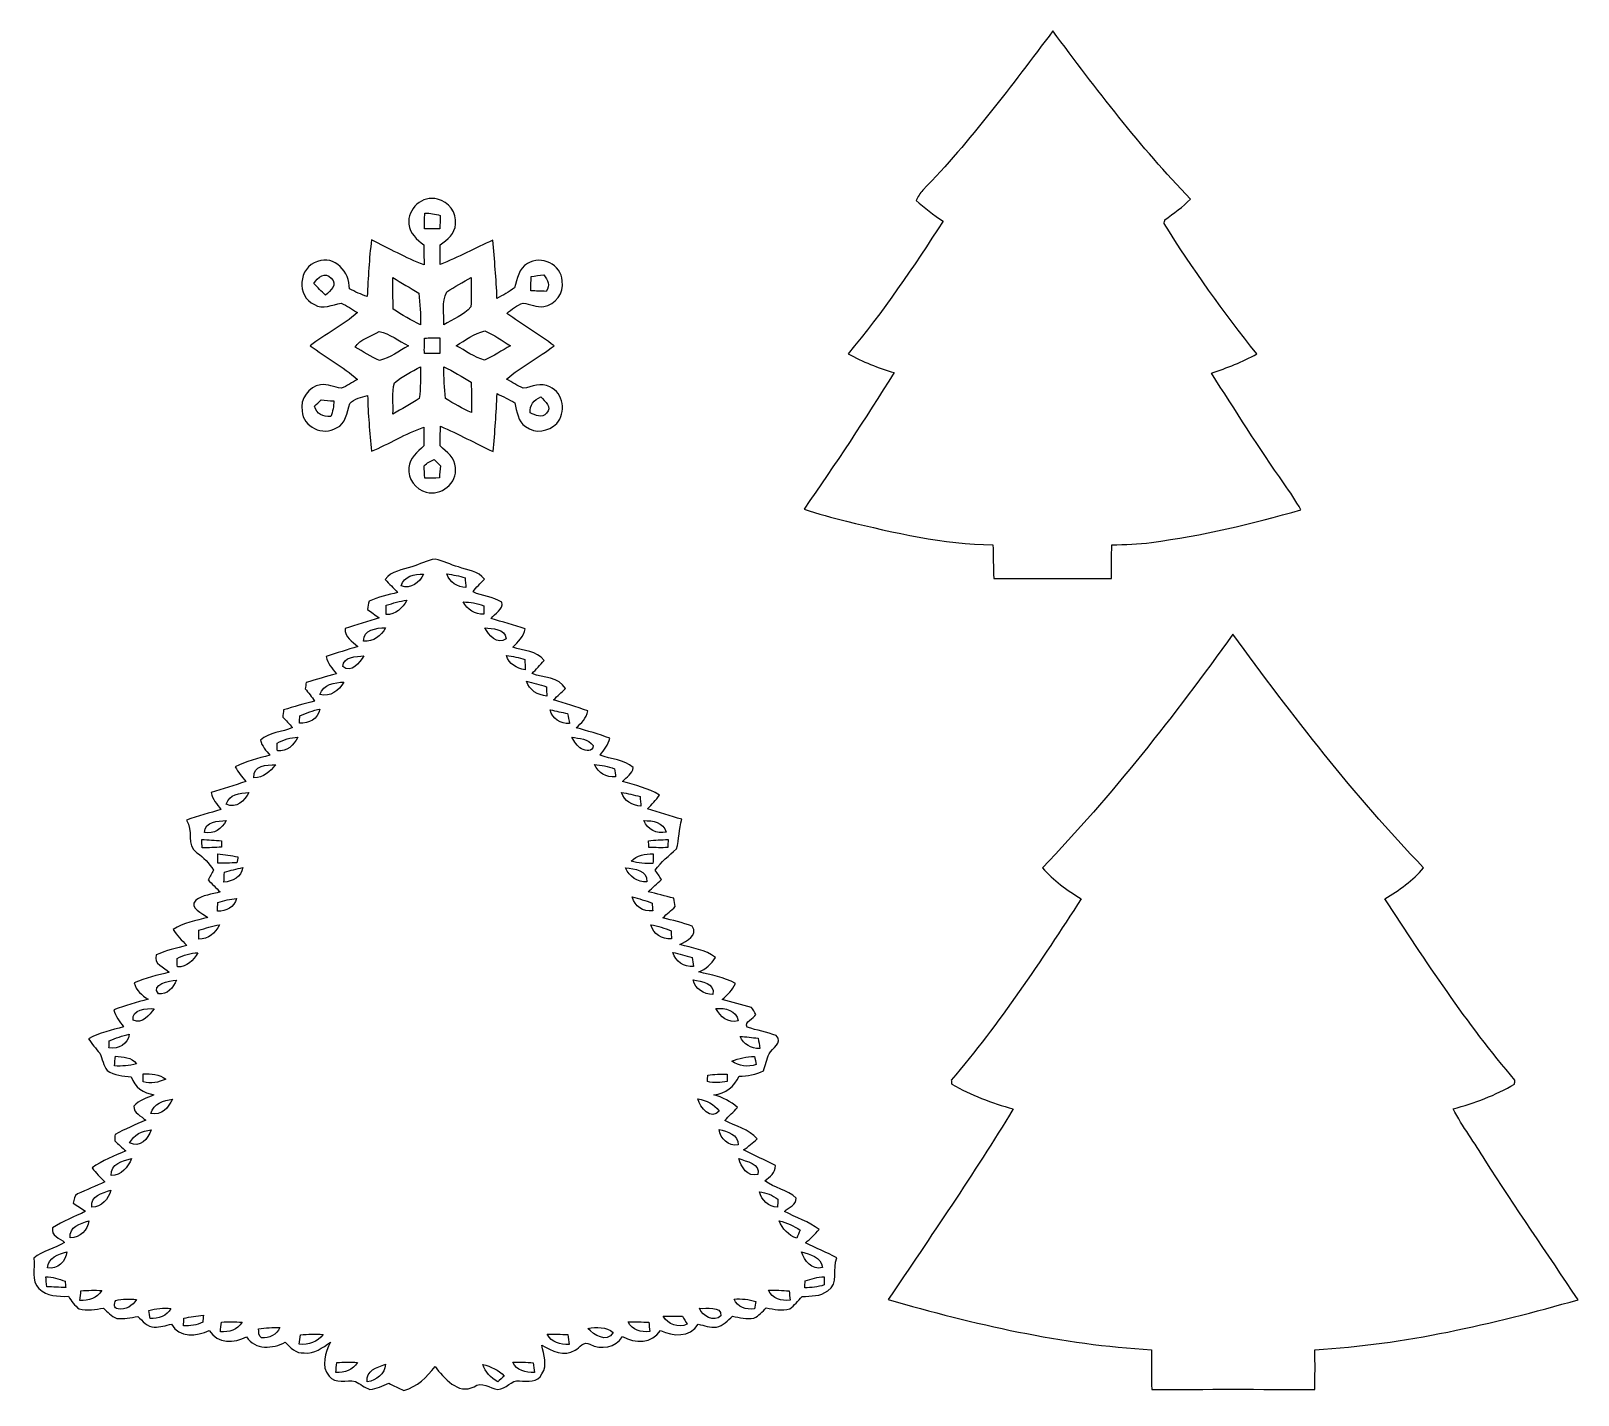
# Model space of a CAD drawing. Header units: centimetres. Extents: x -8.7 to 8.8, y -7.7 to 7.7.
import ezdxf

# ---------------------------------------------------------------- set-up
doc = ezdxf.new("R2010")
doc.units = ezdxf.units.CM
doc.header["$MEASUREMENT"] = 0
doc.layers.add('Camada 1', color=7, linetype='Continuous')

msp = doc.modelspace()

# ---------------------------------------------------------------- linework, layer by layer
at = {"layer": 'Camada 1'}
for points, knots in [([(1.41427, 5.91996), (1.95545, 6.47593), (2.41618, 7.10282), (2.88395, 7.71947), (2.88395, 7.71947), (3.37114, 7.06225), (3.86927, 6.40961), (4.4383, 5.82012), (4.4383, 5.82012), (4.35081, 5.73122), (4.24956, 5.65855), (4.14901, 5.58587), (4.14901, 5.58587), (4.14655, 5.5753), (4.14231, 5.55449), (4.14019, 5.54389), (4.14019, 5.54389), (4.45981, 5.03344), (4.81083, 4.54201), (5.18724, 4.07175), (5.18724, 4.07175), (5.02532, 3.97968), (4.85069, 3.91337), (4.6743, 3.85444), (4.6743, 3.85444), (4.94312, 3.43464), (5.20841, 3.01237), (5.49556, 2.6049), (5.49556, 2.6049), (5.5619, 2.50895), (5.62821, 2.41265), (5.68607, 2.31069), (5.68607, 2.31069), (5.13257, 2.14982), (4.56952, 2.01682), (3.99767, 1.94203), (3.99767, 1.94203), (3.84951, 1.91769), (3.69887, 1.91876), (3.54929, 1.91416), (3.54929, 1.91416), (3.54576, 1.78752), (3.54717, 1.66088), (3.54612, 1.53387), (3.54612, 1.53387), (3.10303, 1.53212), (2.65959, 1.53317), (2.2165, 1.53317), (2.2165, 1.53317), (2.20944, 1.66051), (2.21192, 1.78822), (2.20661, 1.91557), (2.20661, 1.91557), (1.6457, 1.92017), (1.09431, 2.04893), (0.55209, 2.18157), (0.55209, 2.18157), (0.39088, 2.22284), (0.22825, 2.26024), (0.07267, 2.3188), (0.07267, 2.3188), (0.4265, 2.82292), (0.76517, 3.33762), (1.09114, 3.86009), (1.09114, 3.86009), (0.91015, 3.91125), (0.73554, 3.98251), (0.5708, 4.07317), (0.5708, 4.07317), (0.96767, 4.54306), (1.3088, 5.05566), (1.64394, 5.57072), (1.64394, 5.57072), (1.53458, 5.63845), (1.4351, 5.72099), (1.33843, 5.80565), (1.33843, 5.80565), (1.36031, 5.84588), (1.38289, 5.8861), (1.41427, 5.91996)], [0, 0, 0, 0, 0.04761905, 0.04761905, 0.04761905, 0.04761905, 0.0952381, 0.0952381, 0.0952381, 0.0952381, 0.14285714, 0.14285714, 0.14285714, 0.14285714, 0.19047619, 0.19047619, 0.19047619, 0.19047619, 0.23809524, 0.23809524, 0.23809524, 0.23809524, 0.28571429, 0.28571429, 0.28571429, 0.28571429, 0.33333333, 0.33333333, 0.33333333, 0.33333333, 0.38095238, 0.38095238, 0.38095238, 0.38095238, 0.42857143, 0.42857143, 0.42857143, 0.42857143, 0.47619048, 0.47619048, 0.47619048, 0.47619048, 0.52380952, 0.52380952, 0.52380952, 0.52380952, 0.57142857, 0.57142857, 0.57142857, 0.57142857, 0.61904762, 0.61904762, 0.61904762, 0.61904762, 0.66666667, 0.66666667, 0.66666667, 0.66666667, 0.71428571, 0.71428571, 0.71428571, 0.71428571, 0.76190476, 0.76190476, 0.76190476, 0.76190476, 0.80952381, 0.80952381, 0.80952381, 0.80952381, 0.85714286, 0.85714286, 0.85714286, 0.85714286, 0.9047619, 0.9047619, 0.9047619, 0.9047619, 1, 1, 1, 1]), ([(-4.39067, 5.53755), (-4.41184, 5.70723), (-4.23367, 5.87021), (-4.06717, 5.81837), (-4.06717, 5.81837), (-3.94441, 5.7912), (-3.84598, 5.66525), (-3.86396, 5.5379), (-3.86396, 5.5379), (-3.86785, 5.43207), (-3.95676, 5.3601), (-4.03542, 5.30224), (-4.03542, 5.30224), (-4.03577, 5.22817), (-4.03613, 5.15408), (-4.03542, 5.08), (-4.03542, 5.08), (-3.83292, 5.16183), (-3.64172, 5.26803), (-3.44134, 5.35481), (-3.44134, 5.35481), (-3.4237, 5.13574), (-3.40325, 4.91701), (-3.39514, 4.69723), (-3.39514, 4.69723), (-3.32809, 4.73533), (-3.2579, 4.76885), (-3.19863, 4.81894), (-3.19863, 4.81894), (-3.16512, 4.9163), (-3.15207, 5.03943), (-3.0487, 5.09057), (-3.0487, 5.09057), (-2.89736, 5.19077), (-2.66488, 5.07929), (-2.65888, 4.89513), (-2.65888, 4.89513), (-2.6356, 4.76144), (-2.73437, 4.62633), (-2.86702, 4.6048), (-2.86702, 4.6048), (-2.94745, 4.59422), (-3.02153, 4.63479), (-3.09986, 4.64397), (-3.09986, 4.64397), (-3.17076, 4.6228), (-3.22826, 4.57412), (-3.28471, 4.52861), (-3.28471, 4.52861), (-3.10761, 4.40407), (-2.92347, 4.29012), (-2.74884, 4.16243), (-2.74884, 4.16243), (-2.92311, 4.03014), (-3.12137, 3.93064), (-3.28648, 3.786), (-3.28648, 3.786), (-3.22474, 3.75038), (-3.16476, 3.71086), (-3.09915, 3.68265), (-3.09915, 3.68265), (-2.99966, 3.69534), (-2.89489, 3.75778), (-2.79822, 3.69817), (-2.79822, 3.69817), (-2.6423, 3.63114), (-2.61196, 3.40642), (-2.72062, 3.28541), (-2.72062, 3.28541), (-2.81057, 3.19263), (-2.96509, 3.16688), (-3.07128, 3.24908), (-3.07128, 3.24908), (-3.16194, 3.30799), (-3.17005, 3.42299), (-3.19229, 3.51825), (-3.19229, 3.51825), (-3.25895, 3.55458), (-3.32598, 3.58951), (-3.39443, 3.62196), (-3.39443, 3.62196), (-3.40254, 3.40325), (-3.41736, 3.18523), (-3.43992, 2.96757), (-3.43992, 2.96757), (-3.63855, 3.06105), (-3.83117, 3.16723), (-4.03331, 3.25296), (-4.03331, 3.25296), (-4.03542, 3.17958), (-4.03613, 3.1062), (-4.03754, 3.03247), (-4.03754, 3.03247), (-3.96451, 2.96545), (-3.86856, 2.89701), (-3.86503, 2.78799), (-3.86503, 2.78799), (-3.83645, 2.61372), (-4.02978, 2.45957), (-4.19417, 2.5093), (-4.19417, 2.5093), (-4.31411, 2.53787), (-4.40619, 2.66312), (-4.39032, 2.78659), (-4.39032, 2.78659), (-4.38291, 2.89277), (-4.29401, 2.9665), (-4.22098, 3.03318), (-4.22098, 3.03318), (-4.22063, 3.10373), (-4.22098, 3.17429), (-4.22134, 3.2445), (-4.22134, 3.2445), (-4.4263, 3.17005), (-4.61256, 3.05469), (-4.81329, 2.97144), (-4.81329, 2.97144), (-4.8327, 3.18169), (-4.85174, 3.3916), (-4.85668, 3.60291), (-4.85668, 3.60291), (-4.9276, 3.5821), (-5.00698, 3.56622), (-5.05882, 3.50979), (-5.05882, 3.50979), (-5.09198, 3.41136), (-5.09763, 3.28083), (-5.20912, 3.23497), (-5.20912, 3.23497), (-5.35727, 3.14042), (-5.5887, 3.2445), (-5.59681, 3.42582), (-5.59681, 3.42582), (-5.62256, 3.56059), (-5.52238, 3.70204), (-5.38692, 3.72215), (-5.38692, 3.72215), (-5.30684, 3.7345), (-5.23275, 3.69322), (-5.15513, 3.68265), (-5.15513, 3.68265), (-5.08987, 3.70874), (-5.03132, 3.74896), (-4.97063, 3.78354), (-4.97063, 3.78354), (-5.13644, 3.92711), (-5.33047, 4.03294), (-5.50579, 4.16382), (-5.50579, 4.16382), (-5.33259, 4.29577), (-5.13537, 4.39454), (-4.97099, 4.53777), (-4.97099, 4.53777), (-5.03132, 4.57446), (-5.08987, 4.61573), (-5.15513, 4.6429), (-5.15513, 4.6429), (-5.25497, 4.63055), (-5.36222, 4.56564), (-5.45782, 4.62986), (-5.45782, 4.62986), (-5.6649, 4.71523), (-5.63774, 5.056), (-5.4222, 5.11352), (-5.4222, 5.11352), (-5.22781, 5.19077), (-5.056, 4.99251), (-5.0627, 4.80694), (-5.0627, 4.80694), (-4.99816, 4.77273), (-4.93112, 4.74239), (-4.86127, 4.7191), (-4.86127, 4.7191), (-4.84857, 4.93323), (-4.84011, 5.14738), (-4.81188, 5.3601), (-4.81188, 5.3601), (-4.61573, 5.26274), (-4.42453, 5.15408), (-4.21886, 5.07753), (-4.21886, 5.07753), (-4.21993, 5.15231), (-4.22027, 5.22746), (-4.22098, 5.30224), (-4.22098, 5.30224), (-4.29682, 5.36222), (-4.38467, 5.43312), (-4.39067, 5.53755)], [0, 0, 0, 0, 0.02083333, 0.02083333, 0.02083333, 0.02083333, 0.04166667, 0.04166667, 0.04166667, 0.04166667, 0.0625, 0.0625, 0.0625, 0.0625, 0.08333333, 0.08333333, 0.08333333, 0.08333333, 0.10416667, 0.10416667, 0.10416667, 0.10416667, 0.125, 0.125, 0.125, 0.125, 0.14583333, 0.14583333, 0.14583333, 0.14583333, 0.16666667, 0.16666667, 0.16666667, 0.16666667, 0.1875, 0.1875, 0.1875, 0.1875, 0.20833333, 0.20833333, 0.20833333, 0.20833333, 0.22916667, 0.22916667, 0.22916667, 0.22916667, 0.25, 0.25, 0.25, 0.25, 0.27083333, 0.27083333, 0.27083333, 0.27083333, 0.29166667, 0.29166667, 0.29166667, 0.29166667, 0.3125, 0.3125, 0.3125, 0.3125, 0.33333333, 0.33333333, 0.33333333, 0.33333333, 0.35416667, 0.35416667, 0.35416667, 0.35416667, 0.375, 0.375, 0.375, 0.375, 0.39583333, 0.39583333, 0.39583333, 0.39583333, 0.41666667, 0.41666667, 0.41666667, 0.41666667, 0.4375, 0.4375, 0.4375, 0.4375, 0.45833333, 0.45833333, 0.45833333, 0.45833333, 0.47916667, 0.47916667, 0.47916667, 0.47916667, 0.5, 0.5, 0.5, 0.5, 0.52083333, 0.52083333, 0.52083333, 0.52083333, 0.54166667, 0.54166667, 0.54166667, 0.54166667, 0.5625, 0.5625, 0.5625, 0.5625, 0.58333333, 0.58333333, 0.58333333, 0.58333333, 0.60416667, 0.60416667, 0.60416667, 0.60416667, 0.625, 0.625, 0.625, 0.625, 0.64583333, 0.64583333, 0.64583333, 0.64583333, 0.66666667, 0.66666667, 0.66666667, 0.66666667, 0.6875, 0.6875, 0.6875, 0.6875, 0.70833333, 0.70833333, 0.70833333, 0.70833333, 0.72916667, 0.72916667, 0.72916667, 0.72916667, 0.75, 0.75, 0.75, 0.75, 0.77083333, 0.77083333, 0.77083333, 0.77083333, 0.79166667, 0.79166667, 0.79166667, 0.79166667, 0.8125, 0.8125, 0.8125, 0.8125, 0.83333333, 0.83333333, 0.83333333, 0.83333333, 0.85416667, 0.85416667, 0.85416667, 0.85416667, 0.875, 0.875, 0.875, 0.875, 0.89583333, 0.89583333, 0.89583333, 0.89583333, 0.91666667, 0.91666667, 0.91666667, 0.91666667, 0.9375, 0.9375, 0.9375, 0.9375, 0.95833333, 0.95833333, 0.95833333, 0.95833333, 1, 1, 1, 1]), ([(-4.2104, 5.66103), (-4.2104, 5.66103), (-4.2104, 5.66103), (-4.2104, 5.66103), (-4.2104, 5.66103), (-4.21323, 5.60175), (-4.21498, 5.54284), (-4.21569, 5.48357), (-4.21569, 5.48357), (-4.15783, 5.48357), (-4.09999, 5.48428), (-4.04213, 5.48569), (-4.04213, 5.48569), (-4.03965, 5.53507), (-4.03754, 5.58446), (-4.03577, 5.63386), (-4.03577, 5.63386), (-4.09187, 5.6536), (-4.15113, 5.66067), (-4.2104, 5.66103)], [0, 0, 0, 0, 0.16666667, 0.16666667, 0.16666667, 0.16666667, 0.33333333, 0.33333333, 0.33333333, 0.33333333, 0.5, 0.5, 0.5, 0.5, 0.66666667, 0.66666667, 0.66666667, 0.66666667, 1, 1, 1, 1]), ([(-5.46311, 4.86728), (-5.46311, 4.86728), (-5.46311, 4.86728), (-5.46311, 4.86728), (-5.46311, 4.86728), (-5.42183, 4.82141), (-5.3788, 4.77767), (-5.3333, 4.73604), (-5.3333, 4.73604), (-5.27685, 4.77801), (-5.18795, 4.86127), (-5.26908, 4.92583), (-5.26908, 4.92583), (-5.33293, 5.00803), (-5.42325, 4.93218), (-5.46311, 4.86728)], [0, 0, 0, 0, 0.2, 0.2, 0.2, 0.2, 0.4, 0.4, 0.4, 0.4, 0.6, 0.6, 0.6, 0.6, 1, 1, 1, 1]), ([(-4.572, 4.93289), (-4.572, 4.93289), (-4.572, 4.93289), (-4.572, 4.93289), (-4.572, 4.93289), (-4.57305, 4.814), (-4.57093, 4.69477), (-4.56706, 4.57553), (-4.56706, 4.57553), (-4.4658, 4.51379), (-4.36491, 4.45135), (-4.25874, 4.39844), (-4.25874, 4.39844), (-4.25696, 4.51838), (-4.26614, 4.63797), (-4.27813, 4.75721), (-4.27813, 4.75721), (-4.37549, 4.81682), (-4.47428, 4.87398), (-4.572, 4.93289)], [0, 0, 0, 0, 0.16666667, 0.16666667, 0.16666667, 0.16666667, 0.33333333, 0.33333333, 0.33333333, 0.33333333, 0.5, 0.5, 0.5, 0.5, 0.66666667, 0.66666667, 0.66666667, 0.66666667, 1, 1, 1, 1]), ([(-3.96309, 4.77131), (-3.96309, 4.77131), (-3.96309, 4.77131), (-3.96309, 4.77131), (-3.96309, 4.77131), (-4.02271, 4.65842), (-3.9885, 4.52261), (-3.99732, 4.40019), (-3.99732, 4.40019), (-3.89183, 4.46017), (-3.77084, 4.50814), (-3.69005, 4.60092), (-3.69005, 4.60092), (-3.68158, 4.7124), (-3.68687, 4.82389), (-3.68618, 4.93535), (-3.68618, 4.93535), (-3.77789, 4.87997), (-3.87419, 4.83164), (-3.96309, 4.77131)], [0, 0, 0, 0, 0.16666667, 0.16666667, 0.16666667, 0.16666667, 0.33333333, 0.33333333, 0.33333333, 0.33333333, 0.5, 0.5, 0.5, 0.5, 0.66666667, 0.66666667, 0.66666667, 0.66666667, 1, 1, 1, 1]), ([(-3.00955, 4.94665), (-3.00955, 4.94665), (-3.00955, 4.94665), (-3.00955, 4.94665), (-3.00955, 4.94665), (-3.0113, 4.89303), (-3.01201, 4.83904), (-3.01237, 4.78508), (-3.01237, 4.78508), (-2.95521, 4.78155), (-2.89772, 4.77908), (-2.84056, 4.77767), (-2.84056, 4.77767), (-2.79259, 4.84433), (-2.8141, 4.90819), (-2.86773, 4.96288), (-2.86773, 4.96288), (-2.91499, 4.95757), (-2.96228, 4.95265), (-3.00955, 4.94665)], [0, 0, 0, 0, 0.16666667, 0.16666667, 0.16666667, 0.16666667, 0.33333333, 0.33333333, 0.33333333, 0.33333333, 0.5, 0.5, 0.5, 0.5, 0.66666667, 0.66666667, 0.66666667, 0.66666667, 1, 1, 1, 1]), ([(-4.99709, 4.14725), (-4.99709, 4.14725), (-4.99709, 4.14725), (-4.99709, 4.14725), (-4.99709, 4.14725), (-4.90677, 4.09468), (-4.81646, 4.04035), (-4.72193, 3.99591), (-4.72193, 3.99591), (-4.6034, 4.02731), (-4.50285, 4.1042), (-4.39632, 4.16207), (-4.39632, 4.16207), (-4.50461, 4.21781), (-4.6055, 4.2993), (-4.72581, 4.32469), (-4.72581, 4.32469), (-4.81436, 4.2679), (-4.9403, 4.23862), (-4.99709, 4.14725)], [0, 0, 0, 0, 0.16666667, 0.16666667, 0.16666667, 0.16666667, 0.33333333, 0.33333333, 0.33333333, 0.33333333, 0.5, 0.5, 0.5, 0.5, 0.66666667, 0.66666667, 0.66666667, 0.66666667, 1, 1, 1, 1]), ([(-4.21428, 4.24992), (-4.21428, 4.24992), (-4.21428, 4.24992), (-4.21428, 4.24992), (-4.21428, 4.24992), (-4.21569, 4.19169), (-4.21604, 4.13315), (-4.21569, 4.07458), (-4.21569, 4.07458), (-4.15712, 4.07423), (-4.09857, 4.07458), (-4.04001, 4.07563), (-4.04001, 4.07563), (-4.0393, 4.13419), (-4.03895, 4.19311), (-4.03965, 4.25167), (-4.03965, 4.25167), (-4.09787, 4.25202), (-4.15607, 4.25131), (-4.21428, 4.24992)], [0, 0, 0, 0, 0.16666667, 0.16666667, 0.16666667, 0.16666667, 0.33333333, 0.33333333, 0.33333333, 0.33333333, 0.5, 0.5, 0.5, 0.5, 0.66666667, 0.66666667, 0.66666667, 0.66666667, 1, 1, 1, 1]), ([(-3.85726, 4.16382), (-3.85726, 4.16382), (-3.85726, 4.16382), (-3.85726, 4.16382), (-3.85726, 4.16382), (-3.75179, 4.10739), (-3.65195, 4.03189), (-3.53518, 4.0012), (-3.53518, 4.0012), (-3.43217, 4.04495), (-3.3401, 4.10986), (-3.24272, 4.16348), (-3.24272, 4.16348), (-3.33798, 4.22168), (-3.43076, 4.28519), (-3.53236, 4.33139), (-3.53236, 4.33139), (-3.65159, 4.30176), (-3.75214, 4.22451), (-3.85726, 4.16382)], [0, 0, 0, 0, 0.16666667, 0.16666667, 0.16666667, 0.16666667, 0.33333333, 0.33333333, 0.33333333, 0.33333333, 0.5, 0.5, 0.5, 0.5, 0.66666667, 0.66666667, 0.66666667, 0.66666667, 1, 1, 1, 1]), ([(-4.55329, 3.74473), (-4.55329, 3.74473), (-4.55329, 3.74473), (-4.55329, 3.74473), (-4.55329, 3.74473), (-4.58576, 3.6322), (-4.56352, 3.50801), (-4.57022, 3.3909), (-4.57022, 3.3909), (-4.47004, 3.44805), (-4.37127, 3.50731), (-4.27284, 3.56729), (-4.27284, 3.56729), (-4.25874, 3.68652), (-4.25662, 3.80646), (-4.25838, 3.92606), (-4.25838, 3.92606), (-4.35963, 3.87139), (-4.46405, 3.81881), (-4.55329, 3.74473)], [0, 0, 0, 0, 0.16666667, 0.16666667, 0.16666667, 0.16666667, 0.33333333, 0.33333333, 0.33333333, 0.33333333, 0.5, 0.5, 0.5, 0.5, 0.66666667, 0.66666667, 0.66666667, 0.66666667, 1, 1, 1, 1]), ([(-3.99661, 3.92465), (-3.99661, 3.92465), (-3.99661, 3.92465), (-3.99661, 3.92465), (-3.99661, 3.92465), (-3.99767, 3.80471), (-3.98744, 3.68547), (-3.97651, 3.56658), (-3.97651, 3.56658), (-3.88126, 3.50908), (-3.78529, 3.45227), (-3.68299, 3.40888), (-3.68299, 3.40888), (-3.68229, 3.52354), (-3.68299, 3.63784), (-3.68687, 3.75214), (-3.68687, 3.75214), (-3.78919, 3.81175), (-3.88832, 3.87667), (-3.99661, 3.92465)], [0, 0, 0, 0, 0.16666667, 0.16666667, 0.16666667, 0.16666667, 0.33333333, 0.33333333, 0.33333333, 0.33333333, 0.5, 0.5, 0.5, 0.5, 0.66666667, 0.66666667, 0.66666667, 0.66666667, 1, 1, 1, 1]), ([(-5.38268, 3.5507), (-5.38268, 3.5507), (-5.38268, 3.5507), (-5.38268, 3.5507), (-5.38268, 3.5507), (-5.40666, 3.52707), (-5.43102, 3.50378), (-5.45499, 3.48014), (-5.45499, 3.48014), (-5.43102, 3.39231), (-5.36081, 3.35562), (-5.27261, 3.36267), (-5.27261, 3.36267), (-5.25003, 3.41911), (-5.23945, 3.47873), (-5.23804, 3.53905), (-5.23804, 3.53905), (-5.28637, 3.54329), (-5.33435, 3.54717), (-5.38268, 3.5507)], [0, 0, 0, 0, 0.16666667, 0.16666667, 0.16666667, 0.16666667, 0.33333333, 0.33333333, 0.33333333, 0.33333333, 0.5, 0.5, 0.5, 0.5, 0.66666667, 0.66666667, 0.66666667, 0.66666667, 1, 1, 1, 1]), ([(-3.02083, 3.4043), (-3.02083, 3.4043), (-3.02083, 3.4043), (-3.02083, 3.4043), (-3.02083, 3.4043), (-2.96438, 3.38278), (-2.8829, 3.3355), (-2.83703, 3.40184), (-2.83703, 3.40184), (-2.76083, 3.46533), (-2.85784, 3.53764), (-2.89947, 3.58705), (-2.89947, 3.58705), (-2.97497, 3.55177), (-3.03142, 3.4932), (-3.02083, 3.4043)], [0, 0, 0, 0, 0.2, 0.2, 0.2, 0.2, 0.4, 0.4, 0.4, 0.4, 0.6, 0.6, 0.6, 0.6, 1, 1, 1, 1]), ([(-4.2164, 2.80599), (-4.2164, 2.80599), (-4.2164, 2.80599), (-4.2164, 2.80599), (-4.2164, 2.80599), (-4.21886, 2.76014), (-4.21357, 2.71426), (-4.21004, 2.66876), (-4.21004, 2.66876), (-4.15571, 2.66805), (-4.10104, 2.66805), (-4.04636, 2.66912), (-4.04636, 2.66912), (-4.04213, 2.71497), (-4.03789, 2.76048), (-4.03401, 2.80634), (-4.03401, 2.80634), (-4.05799, 2.83033), (-4.08164, 2.85467), (-4.10527, 2.87901), (-4.10527, 2.87901), (-4.14231, 2.85537), (-4.18994, 2.84302), (-4.2164, 2.80599)], [0, 0, 0, 0, 0.14285714, 0.14285714, 0.14285714, 0.14285714, 0.28571429, 0.28571429, 0.28571429, 0.28571429, 0.42857143, 0.42857143, 0.42857143, 0.42857143, 0.57142857, 0.57142857, 0.57142857, 0.57142857, 0.71428571, 0.71428571, 0.71428571, 0.71428571, 1, 1, 1, 1]), ([(-4.35715, 1.66616), (-4.2679, 1.6905), (-4.1857, 1.74166), (-4.09292, 1.75224), (-4.09292, 1.75224), (-4.0019, 1.73389), (-3.91936, 1.68839), (-3.8301, 1.6637), (-3.8301, 1.6637), (-3.72886, 1.62594), (-3.60362, 1.62312), (-3.53764, 1.52471), (-3.53764, 1.52471), (-3.58174, 1.47849), (-3.62973, 1.43581), (-3.66572, 1.38253), (-3.66572, 1.38253), (-3.56164, 1.33244), (-3.43887, 1.32927), (-3.34044, 1.26541), (-3.34044, 1.26541), (-3.32139, 1.18251), (-3.4177, 1.13875), (-3.46145, 1.08303), (-3.46145, 1.08303), (-3.33375, 1.04069), (-3.20286, 1.01035), (-3.07622, 0.96555), (-3.07622, 0.96555), (-3.08751, 0.87629), (-3.16123, 0.8202), (-3.21556, 0.75635), (-3.21556, 0.75635), (-3.09633, 0.71332), (-2.94464, 0.72036), (-2.86278, 0.60783), (-2.86278, 0.60783), (-2.90759, 0.55774), (-2.9531, 0.50835), (-2.99861, 0.45931), (-2.99861, 0.45931), (-2.87338, 0.40781), (-2.69205, 0.42579), (-2.62254, 0.28963), (-2.62254, 0.28963), (-2.667, 0.24765), (-2.71144, 0.20567), (-2.75624, 0.16403), (-2.75624, 0.16403), (-2.62784, 0.12064), (-2.49731, 0.08502), (-2.37031, 0.03703), (-2.37031, 0.03703), (-2.38407, -0.04444), (-2.44333, -0.10018), (-2.50155, -0.15309), (-2.50155, -0.15309), (-2.37348, -0.18732), (-2.24579, -0.22472), (-2.12124, -0.27057), (-2.12124, -0.27057), (-2.13854, -0.34395), (-2.18581, -0.40357), (-2.23061, -0.46248), (-2.23061, -0.46248), (-2.10572, -0.50658), (-1.95932, -0.51399), (-1.85596, -0.60254), (-1.85596, -0.60254), (-1.8609, -0.67203), (-1.93498, -0.70979), (-1.9759, -0.75917), (-1.9759, -0.75917), (-1.83444, -0.80362), (-1.68485, -0.83255), (-1.55821, -0.91369), (-1.55821, -0.91369), (-1.59985, -0.96801), (-1.64535, -1.01917), (-1.69333, -1.06856), (-1.69333, -1.06856), (-1.56527, -1.11159), (-1.43544, -1.14828), (-1.30598, -1.18674), (-1.30598, -1.18674), (-1.3402, -1.29611), (-1.33667, -1.41357), (-1.36735, -1.52188), (-1.36735, -1.52188), (-1.45345, -1.59526), (-1.53882, -1.67004), (-1.60796, -1.76035), (-1.60796, -1.76035), (-1.58433, -1.79528), (-1.56069, -1.8302), (-1.53775, -1.86619), (-1.53775, -1.86619), (-1.5875, -1.91311), (-1.63759, -1.95967), (-1.68804, -2.00589), (-1.68804, -2.00589), (-1.59066, -2.026), (-1.49542, -2.05458), (-1.39912, -2.07926), (-1.39912, -2.07926), (-1.39312, -2.11067), (-1.38711, -2.14207), (-1.38112, -2.17346), (-1.38112, -2.17346), (-1.42804, -2.21509), (-1.4753, -2.25636), (-1.52188, -2.2987), (-1.52188, -2.2987), (-1.41111, -2.32903), (-1.29786, -2.35196), (-1.19027, -2.39394), (-1.19027, -2.39394), (-1.11583, -2.49765), (-1.25518, -2.56151), (-1.32961, -2.60173), (-1.32961, -2.60173), (-1.19203, -2.64089), (-1.0414, -2.65782), (-0.92569, -2.7492), (-0.92569, -2.7492), (-0.97225, -2.82117), (-1.03681, -2.87796), (-1.11619, -2.91041), (-1.11619, -2.91041), (-0.97579, -2.94534), (-0.83078, -2.97144), (-0.70202, -3.04129), (-0.70202, -3.04129), (-0.73342, -3.11502), (-0.79233, -3.17005), (-0.85195, -3.22155), (-0.85195, -3.22155), (-0.74188, -3.25191), (-0.63183, -3.28329), (-0.52105, -3.31152), (-0.52105, -3.31152), (-0.50799, -3.33092), (-0.4826, -3.37043), (-0.46989, -3.39019), (-0.46989, -3.39019), (-0.49318, -3.43853), (-0.60678, -3.47732), (-0.56797, -3.53377), (-0.56797, -3.53377), (-0.46107, -3.57328), (-0.34607, -3.5881), (-0.23988, -3.63078), (-0.23988, -3.63078), (-0.16403, -3.71052), (-0.28292, -3.77296), (-0.32244, -3.83575), (-0.32244, -3.83575), (-0.34748, -3.89784), (-0.36442, -3.96309), (-0.38452, -4.02731), (-0.38452, -4.02731), (-0.47059, -4.06893), (-0.56409, -4.08834), (-0.6597, -4.08798), (-0.6597, -4.08798), (-0.71049, -4.20652), (-0.81455, -4.28625), (-0.94438, -4.29753), (-0.94438, -4.29753), (-0.84807, -4.32893), (-0.75494, -4.37303), (-0.67909, -4.44146), (-0.67909, -4.44146), (-0.72531, -4.49192), (-0.77364, -4.54025), (-0.82267, -4.58786), (-0.82267, -4.58786), (-0.69814, -4.65313), (-0.55068, -4.68665), (-0.45614, -4.79777), (-0.45614, -4.79777), (-0.50517, -4.84187), (-0.55703, -4.8828), (-0.61029, -4.9223), (-0.61029, -4.9223), (-0.49035, -4.98193), (-0.36795, -5.03695), (-0.2487, -5.09869), (-0.2487, -5.09869), (-0.25118, -5.17806), (-0.31043, -5.22676), (-0.37041, -5.26944), (-0.37041, -5.26944), (-0.26141, -5.35269), (-0.1143, -5.37069), (-0.01517, -5.46664), (-0.01517, -5.46664), (-0.01057, -5.54143), (-0.10266, -5.57035), (-0.14746, -5.61657), (-0.14746, -5.61657), (-0.01693, -5.68537), (0.12593, -5.73122), (0.24482, -5.82083), (0.24482, -5.82083), (0.19685, -5.87516), (0.14357, -5.9242), (0.0889, -5.97146), (0.0889, -5.97146), (0.20708, -6.02755), (0.32702, -6.08047), (0.44309, -6.14115), (0.44309, -6.14115), (0.39158, -6.26215), (0.47059, -6.43325), (0.34042, -6.51191), (0.34042, -6.51191), (0.25964, -6.58071), (0.14958, -6.56872), (0.0515, -6.57895), (0.0515, -6.57895), (0.00282, -6.62374), (-0.03457, -6.68019), (-0.0889, -6.71865), (-0.0889, -6.71865), (-0.17638, -6.74229), (-0.26634, -6.72182), (-0.35312, -6.7056), (-0.35312, -6.7056), (-0.39722, -6.74758), (-0.43638, -6.79803), (-0.49388, -6.82271), (-0.49388, -6.82271), (-0.57502, -6.8326), (-0.65651, -6.81918), (-0.73483, -6.79874), (-0.73483, -6.79874), (-0.78739, -6.85129), (-0.84242, -6.90562), (-0.91651, -6.92467), (-0.91651, -6.92467), (-0.98707, -6.92996), (-1.05445, -6.90457), (-1.12218, -6.89044), (-1.12218, -6.89044), (-1.21462, -7.04074), (-1.40794, -7.03192), (-1.54834, -6.95995), (-1.54834, -6.95995), (-1.64217, -7.11059), (-1.83549, -7.10812), (-1.97731, -7.0305), (-1.97731, -7.0305), (-2.05809, -7.1568), (-2.21684, -7.18149), (-2.34667, -7.11763), (-2.34667, -7.11763), (-2.4137, -7.07319), (-2.45921, -7.15785), (-2.51388, -7.18431), (-2.51388, -7.18431), (-2.63384, -7.26086), (-2.77917, -7.19101), (-2.88783, -7.12716), (-2.88783, -7.12716), (-2.86878, -7.23477), (-2.8201, -7.35047), (-2.88712, -7.45208), (-2.88712, -7.45208), (-2.9291, -7.55297), (-3.05187, -7.53145), (-3.13937, -7.53145), (-3.13937, -7.53145), (-3.23532, -7.51487), (-3.2907, -7.62811), (-3.3842, -7.62669), (-3.3842, -7.62669), (-3.4752, -7.61683), (-3.56693, -7.53075), (-3.65441, -7.59636), (-3.65441, -7.59636), (-3.83821, -7.6909), (-3.99274, -7.49723), (-4.09468, -7.36847), (-4.09468, -7.36847), (-4.18818, -7.48595), (-4.29682, -7.59777), (-4.44641, -7.63905), (-4.44641, -7.63905), (-4.50461, -7.6133), (-4.56211, -7.58647), (-4.61856, -7.55826), (-4.61856, -7.55826), (-4.68665, -7.58825), (-4.75543, -7.62141), (-4.83059, -7.6274), (-4.83059, -7.6274), (-4.88984, -7.60589), (-4.9403, -7.56708), (-4.99497, -7.53674), (-4.99497, -7.53674), (-5.09235, -7.5117), (-5.22393, -7.57414), (-5.29166, -7.47572), (-5.29166, -7.47572), (-5.38973, -7.36353), (-5.33118, -7.21113), (-5.27755, -7.09365), (-5.27755, -7.09365), (-5.36609, -7.15468), (-5.45923, -7.23053), (-5.57459, -7.21501), (-5.57459, -7.21501), (-5.66632, -7.22558), (-5.7284, -7.15151), (-5.78696, -7.09436), (-5.78696, -7.09436), (-5.92878, -7.16845), (-6.12775, -7.18643), (-6.22335, -7.03226), (-6.22335, -7.03226), (-6.36164, -7.1053), (-6.55425, -7.11164), (-6.64457, -6.96241), (-6.64457, -6.96241), (-6.78532, -7.02768), (-6.98324, -7.04744), (-7.07073, -6.89044), (-7.07073, -6.89044), (-7.13563, -6.90316), (-7.19949, -6.92502), (-7.26617, -6.92538), (-7.26617, -6.92538), (-7.34589, -6.92043), (-7.39985, -6.85411), (-7.45243, -6.80225), (-7.45243, -6.80225), (-7.53039, -6.81884), (-7.61012, -6.83224), (-7.6902, -6.82412), (-7.6902, -6.82412), (-7.75194, -6.80437), (-7.79392, -6.75111), (-7.84083, -6.70984), (-7.84083, -6.70984), (-7.9308, -6.72007), (-8.02286, -6.74122), (-8.11283, -6.71759), (-8.11283, -6.71759), (-8.16715, -6.68338), (-8.20031, -6.62657), (-8.23665, -6.57542), (-8.23665, -6.57542), (-8.35166, -6.57718), (-8.48112, -6.57472), (-8.56896, -6.48828), (-8.56896, -6.48828), (-8.65928, -6.39797), (-8.61095, -6.25897), (-8.62682, -6.14503), (-8.62682, -6.14503), (-8.52734, -6.06107), (-8.39117, -6.03284), (-8.27863, -5.96723), (-8.27863, -5.96723), (-8.33084, -5.91925), (-8.43738, -5.89173), (-8.4148, -5.80248), (-8.4148, -5.80248), (-8.30121, -5.72169), (-8.16574, -5.67972), (-8.04298, -5.61481), (-8.04298, -5.61481), (-8.08919, -5.58411), (-8.13541, -5.55308), (-8.18126, -5.52167), (-8.18126, -5.52167), (-8.16821, -5.4871), (-8.17456, -5.43312), (-8.13188, -5.41937), (-8.13188, -5.41937), (-8.03098, -5.37033), (-7.9262, -5.33011), (-7.8246, -5.28284), (-7.8246, -5.28284), (-7.87541, -5.23239), (-7.9255, -5.18089), (-7.96924, -5.12409), (-7.96924, -5.12409), (-7.85318, -5.04048), (-7.71913, -4.98863), (-7.58825, -4.9336), (-7.58825, -4.9336), (-7.62952, -4.89479), (-7.67115, -4.85668), (-7.71243, -4.81858), (-7.71243, -4.81858), (-7.71172, -4.8006), (-7.71031, -4.76425), (-7.70924, -4.74591), (-7.70924, -4.74591), (-7.596, -4.68841), (-7.47959, -4.63656), (-7.36282, -4.58645), (-7.36282, -4.58645), (-7.41079, -4.53777), (-7.50147, -4.50744), (-7.49757, -4.42665), (-7.49757, -4.42665), (-7.43902, -4.35926), (-7.34835, -4.33634), (-7.27039, -4.30001), (-7.27039, -4.30001), (-7.38645, -4.27637), (-7.48982, -4.21569), (-7.52686, -4.09716), (-7.52686, -4.09716), (-7.61894, -4.08235), (-7.71983, -4.08374), (-7.79709, -4.02378), (-7.79709, -4.02378), (-7.84331, -3.96875), (-7.85035, -3.8929), (-7.88212, -3.8301), (-7.88212, -3.8301), (-7.9255, -3.77613), (-7.97065, -3.72356), (-8.0084, -3.66572), (-8.0084, -3.66572), (-7.88528, -3.59762), (-7.747, -3.56904), (-7.61293, -3.5313), (-7.61293, -3.5313), (-7.65774, -3.47203), (-7.70466, -3.41207), (-7.72159, -3.33833), (-7.72159, -3.33833), (-7.596, -3.28999), (-7.46619, -3.25508), (-7.33636, -3.22014), (-7.33636, -3.22014), (-7.40587, -3.17429), (-7.4736, -3.12032), (-7.49158, -3.03459), (-7.49158, -3.03459), (-7.36528, -2.97885), (-7.23089, -2.94569), (-7.09648, -2.91535), (-7.09648, -2.91535), (-7.15398, -2.8582), (-7.27957, -2.81939), (-7.24358, -2.71955), (-7.24358, -2.71955), (-7.13458, -2.66629), (-7.01462, -2.64266), (-6.89856, -2.61055), (-6.89856, -2.61055), (-6.95607, -2.55551), (-7.0097, -2.4966), (-7.05414, -2.43063), (-7.05414, -2.43063), (-6.93454, -2.35725), (-6.79555, -2.33045), (-6.6615, -2.29658), (-6.6615, -2.29658), (-6.71688, -2.24683), (-6.87951, -2.19075), (-6.79838, -2.10078), (-6.79838, -2.10078), (-6.72041, -2.04152), (-6.61423, -2.03588), (-6.52251, -2.0073), (-6.52251, -2.0073), (-6.56802, -1.96215), (-6.61387, -1.91698), (-6.65833, -1.87113), (-6.65833, -1.87113), (-6.63821, -1.83409), (-6.61846, -1.7974), (-6.59835, -1.76106), (-6.59835, -1.76106), (-6.6488, -1.68451), (-6.70772, -1.61395), (-6.78532, -1.56386), (-6.78532, -1.56386), (-6.90986, -1.48061), (-6.82096, -1.30844), (-6.90104, -1.1952), (-6.90104, -1.1952), (-6.77403, -1.14793), (-6.64209, -1.11619), (-6.51298, -1.07456), (-6.51298, -1.07456), (-6.56132, -1.01811), (-6.60788, -0.95885), (-6.62481, -0.88511), (-6.62481, -0.88511), (-6.49393, -0.84242), (-6.36093, -0.80573), (-6.23181, -0.75812), (-6.23181, -0.75812), (-6.27698, -0.70767), (-6.31825, -0.65405), (-6.35141, -0.59513), (-6.35141, -0.59513), (-6.22899, -0.53128), (-6.09494, -0.49671), (-5.96159, -0.46389), (-5.96159, -0.46389), (-6.00109, -0.40993), (-6.0526, -0.36018), (-6.06565, -0.29209), (-6.06565, -0.29209), (-5.96971, -0.20284), (-5.82153, -0.2025), (-5.70442, -0.14958), (-5.70442, -0.14958), (-5.74111, -0.10971), (-5.77849, -0.0709), (-5.81483, -0.03104), (-5.81483, -0.03104), (-5.81271, -0.01093), (-5.80777, 0.02928), (-5.80531, 0.04903), (-5.80531, 0.04903), (-5.68959, 0.08643), (-5.57247, 0.11888), (-5.45465, 0.14887), (-5.45465, 0.14887), (-5.48886, 0.19649), (-5.52484, 0.2427), (-5.56083, 0.28857), (-5.56083, 0.28857), (-5.55837, 0.30585), (-5.55271, 0.34042), (-5.54989, 0.35772), (-5.54989, 0.35772), (-5.4363, 0.39193), (-5.32306, 0.42615), (-5.20912, 0.45826), (-5.20912, 0.45826), (-5.25426, 0.51822), (-5.30859, 0.57538), (-5.32341, 0.65158), (-5.32341, 0.65158), (-5.20664, 0.69744), (-5.08423, 0.72495), (-4.96639, 0.76624), (-4.96639, 0.76624), (-5.03166, 0.8202), (-5.11774, 0.87066), (-5.11033, 0.96767), (-5.11033, 0.96767), (-4.98298, 1.01211), (-4.8521, 1.04563), (-4.72439, 1.08832), (-4.72439, 1.08832), (-4.76956, 1.12041), (-4.81436, 1.15288), (-4.85916, 1.18533), (-4.85916, 1.18533), (-4.85422, 1.21603), (-4.84786, 1.24636), (-4.84011, 1.27669), (-4.84011, 1.27669), (-4.7385, 1.32608), (-4.62633, 1.34866), (-4.51731, 1.37512), (-4.51731, 1.37512), (-4.56388, 1.42487), (-4.61151, 1.47355), (-4.65807, 1.52293), (-4.65807, 1.52293), (-4.58857, 1.62172), (-4.46158, 1.62806), (-4.35715, 1.66616)], [0, 0, 0, 0, 0.00689655, 0.00689655, 0.00689655, 0.00689655, 0.0137931, 0.0137931, 0.0137931, 0.0137931, 0.02068966, 0.02068966, 0.02068966, 0.02068966, 0.02758621, 0.02758621, 0.02758621, 0.02758621, 0.03448276, 0.03448276, 0.03448276, 0.03448276, 0.04137931, 0.04137931, 0.04137931, 0.04137931, 0.04827586, 0.04827586, 0.04827586, 0.04827586, 0.05517241, 0.05517241, 0.05517241, 0.05517241, 0.06206897, 0.06206897, 0.06206897, 0.06206897, 0.06896552, 0.06896552, 0.06896552, 0.06896552, 0.07586207, 0.07586207, 0.07586207, 0.07586207, 0.08275862, 0.08275862, 0.08275862, 0.08275862, 0.08965517, 0.08965517, 0.08965517, 0.08965517, 0.09655172, 0.09655172, 0.09655172, 0.09655172, 0.10344828, 0.10344828, 0.10344828, 0.10344828, 0.11034483, 0.11034483, 0.11034483, 0.11034483, 0.11724138, 0.11724138, 0.11724138, 0.11724138, 0.12413793, 0.12413793, 0.12413793, 0.12413793, 0.13103448, 0.13103448, 0.13103448, 0.13103448, 0.13793103, 0.13793103, 0.13793103, 0.13793103, 0.14482759, 0.14482759, 0.14482759, 0.14482759, 0.15172414, 0.15172414, 0.15172414, 0.15172414, 0.15862069, 0.15862069, 0.15862069, 0.15862069, 0.16551724, 0.16551724, 0.16551724, 0.16551724, 0.17241379, 0.17241379, 0.17241379, 0.17241379, 0.17931034, 0.17931034, 0.17931034, 0.17931034, 0.1862069, 0.1862069, 0.1862069, 0.1862069, 0.19310345, 0.19310345, 0.19310345, 0.19310345, 0.2, 0.2, 0.2, 0.2, 0.20689655, 0.20689655, 0.20689655, 0.20689655, 0.2137931, 0.2137931, 0.2137931, 0.2137931, 0.22068966, 0.22068966, 0.22068966, 0.22068966, 0.22758621, 0.22758621, 0.22758621, 0.22758621, 0.23448276, 0.23448276, 0.23448276, 0.23448276, 0.24137931, 0.24137931, 0.24137931, 0.24137931, 0.24827586, 0.24827586, 0.24827586, 0.24827586, 0.25517241, 0.25517241, 0.25517241, 0.25517241, 0.26206897, 0.26206897, 0.26206897, 0.26206897, 0.26896552, 0.26896552, 0.26896552, 0.26896552, 0.27586207, 0.27586207, 0.27586207, 0.27586207, 0.28275862, 0.28275862, 0.28275862, 0.28275862, 0.28965517, 0.28965517, 0.28965517, 0.28965517, 0.29655172, 0.29655172, 0.29655172, 0.29655172, 0.30344828, 0.30344828, 0.30344828, 0.30344828, 0.31034483, 0.31034483, 0.31034483, 0.31034483, 0.31724138, 0.31724138, 0.31724138, 0.31724138, 0.32413793, 0.32413793, 0.32413793, 0.32413793, 0.33103448, 0.33103448, 0.33103448, 0.33103448, 0.33793103, 0.33793103, 0.33793103, 0.33793103, 0.34482759, 0.34482759, 0.34482759, 0.34482759, 0.35172414, 0.35172414, 0.35172414, 0.35172414, 0.35862069, 0.35862069, 0.35862069, 0.35862069, 0.36551724, 0.36551724, 0.36551724, 0.36551724, 0.37241379, 0.37241379, 0.37241379, 0.37241379, 0.37931034, 0.37931034, 0.37931034, 0.37931034, 0.3862069, 0.3862069, 0.3862069, 0.3862069, 0.39310345, 0.39310345, 0.39310345, 0.39310345, 0.4, 0.4, 0.4, 0.4, 0.40689655, 0.40689655, 0.40689655, 0.40689655, 0.4137931, 0.4137931, 0.4137931, 0.4137931, 0.42068966, 0.42068966, 0.42068966, 0.42068966, 0.42758621, 0.42758621, 0.42758621, 0.42758621, 0.43448276, 0.43448276, 0.43448276, 0.43448276, 0.44137931, 0.44137931, 0.44137931, 0.44137931, 0.44827586, 0.44827586, 0.44827586, 0.44827586, 0.45517241, 0.45517241, 0.45517241, 0.45517241, 0.46206897, 0.46206897, 0.46206897, 0.46206897, 0.46896552, 0.46896552, 0.46896552, 0.46896552, 0.47586207, 0.47586207, 0.47586207, 0.47586207, 0.48275862, 0.48275862, 0.48275862, 0.48275862, 0.48965517, 0.48965517, 0.48965517, 0.48965517, 0.49655172, 0.49655172, 0.49655172, 0.49655172, 0.50344828, 0.50344828, 0.50344828, 0.50344828, 0.51034483, 0.51034483, 0.51034483, 0.51034483, 0.51724138, 0.51724138, 0.51724138, 0.51724138, 0.52413793, 0.52413793, 0.52413793, 0.52413793, 0.53103448, 0.53103448, 0.53103448, 0.53103448, 0.53793103, 0.53793103, 0.53793103, 0.53793103, 0.54482759, 0.54482759, 0.54482759, 0.54482759, 0.55172414, 0.55172414, 0.55172414, 0.55172414, 0.55862069, 0.55862069, 0.55862069, 0.55862069, 0.56551724, 0.56551724, 0.56551724, 0.56551724, 0.57241379, 0.57241379, 0.57241379, 0.57241379, 0.57931034, 0.57931034, 0.57931034, 0.57931034, 0.5862069, 0.5862069, 0.5862069, 0.5862069, 0.59310345, 0.59310345, 0.59310345, 0.59310345, 0.6, 0.6, 0.6, 0.6, 0.60689655, 0.60689655, 0.60689655, 0.60689655, 0.6137931, 0.6137931, 0.6137931, 0.6137931, 0.62068966, 0.62068966, 0.62068966, 0.62068966, 0.62758621, 0.62758621, 0.62758621, 0.62758621, 0.63448276, 0.63448276, 0.63448276, 0.63448276, 0.64137931, 0.64137931, 0.64137931, 0.64137931, 0.64827586, 0.64827586, 0.64827586, 0.64827586, 0.65517241, 0.65517241, 0.65517241, 0.65517241, 0.66206897, 0.66206897, 0.66206897, 0.66206897, 0.66896552, 0.66896552, 0.66896552, 0.66896552, 0.67586207, 0.67586207, 0.67586207, 0.67586207, 0.68275862, 0.68275862, 0.68275862, 0.68275862, 0.68965517, 0.68965517, 0.68965517, 0.68965517, 0.69655172, 0.69655172, 0.69655172, 0.69655172, 0.70344828, 0.70344828, 0.70344828, 0.70344828, 0.71034483, 0.71034483, 0.71034483, 0.71034483, 0.71724138, 0.71724138, 0.71724138, 0.71724138, 0.72413793, 0.72413793, 0.72413793, 0.72413793, 0.73103448, 0.73103448, 0.73103448, 0.73103448, 0.73793103, 0.73793103, 0.73793103, 0.73793103, 0.74482759, 0.74482759, 0.74482759, 0.74482759, 0.75172414, 0.75172414, 0.75172414, 0.75172414, 0.75862069, 0.75862069, 0.75862069, 0.75862069, 0.76551724, 0.76551724, 0.76551724, 0.76551724, 0.77241379, 0.77241379, 0.77241379, 0.77241379, 0.77931034, 0.77931034, 0.77931034, 0.77931034, 0.7862069, 0.7862069, 0.7862069, 0.7862069, 0.79310345, 0.79310345, 0.79310345, 0.79310345, 0.8, 0.8, 0.8, 0.8, 0.80689655, 0.80689655, 0.80689655, 0.80689655, 0.8137931, 0.8137931, 0.8137931, 0.8137931, 0.82068966, 0.82068966, 0.82068966, 0.82068966, 0.82758621, 0.82758621, 0.82758621, 0.82758621, 0.83448276, 0.83448276, 0.83448276, 0.83448276, 0.84137931, 0.84137931, 0.84137931, 0.84137931, 0.84827586, 0.84827586, 0.84827586, 0.84827586, 0.85517241, 0.85517241, 0.85517241, 0.85517241, 0.86206897, 0.86206897, 0.86206897, 0.86206897, 0.86896552, 0.86896552, 0.86896552, 0.86896552, 0.87586207, 0.87586207, 0.87586207, 0.87586207, 0.88275862, 0.88275862, 0.88275862, 0.88275862, 0.88965517, 0.88965517, 0.88965517, 0.88965517, 0.89655172, 0.89655172, 0.89655172, 0.89655172, 0.90344828, 0.90344828, 0.90344828, 0.90344828, 0.91034483, 0.91034483, 0.91034483, 0.91034483, 0.91724138, 0.91724138, 0.91724138, 0.91724138, 0.92413793, 0.92413793, 0.92413793, 0.92413793, 0.93103448, 0.93103448, 0.93103448, 0.93103448, 0.93793103, 0.93793103, 0.93793103, 0.93793103, 0.94482759, 0.94482759, 0.94482759, 0.94482759, 0.95172414, 0.95172414, 0.95172414, 0.95172414, 0.95862069, 0.95862069, 0.95862069, 0.95862069, 0.96551724, 0.96551724, 0.96551724, 0.96551724, 0.97241379, 0.97241379, 0.97241379, 0.97241379, 0.97931034, 0.97931034, 0.97931034, 0.97931034, 0.9862069, 0.9862069, 0.9862069, 0.9862069, 1, 1, 1, 1]), ([(-4.4771, 1.44992), (-4.4771, 1.44992), (-4.4771, 1.44992), (-4.4771, 1.44992), (-4.4771, 1.44992), (-4.36774, 1.41145), (-4.26966, 1.48766), (-4.22521, 1.58326), (-4.22521, 1.58326), (-4.32717, 1.58221), (-4.44782, 1.56562), (-4.4771, 1.44992)], [0, 0, 0, 0, 0.25, 0.25, 0.25, 0.25, 0.5, 0.5, 0.5, 0.5, 1, 1, 1, 1]), ([(-3.96063, 1.58503), (-3.96063, 1.58503), (-3.96063, 1.58503), (-3.96063, 1.58503), (-3.96063, 1.58503), (-3.93452, 1.48624), (-3.84104, 1.44039), (-3.74614, 1.4305), (-3.74614, 1.4305), (-3.74826, 1.45803), (-3.7525, 1.51306), (-3.75462, 1.54094), (-3.75462, 1.54094), (-3.82164, 1.56245), (-3.89078, 1.57692), (-3.96063, 1.58503)], [0, 0, 0, 0, 0.2, 0.2, 0.2, 0.2, 0.4, 0.4, 0.4, 0.4, 0.6, 0.6, 0.6, 0.6, 1, 1, 1, 1]), ([(-4.64502, 1.23084), (-4.64502, 1.23084), (-4.64502, 1.23084), (-4.64502, 1.23084), (-4.64502, 1.23084), (-4.64609, 1.20509), (-4.64784, 1.15322), (-4.64855, 1.12713), (-4.64855, 1.12713), (-4.53813, 1.12182), (-4.46193, 1.19944), (-4.41289, 1.28975), (-4.41289, 1.28975), (-4.49192, 1.27669), (-4.56917, 1.25623), (-4.64502, 1.23084)], [0, 0, 0, 0, 0.2, 0.2, 0.2, 0.2, 0.4, 0.4, 0.4, 0.4, 0.6, 0.6, 0.6, 0.6, 1, 1, 1, 1]), ([(-3.77754, 1.26929), (-3.77754, 1.26929), (-3.77754, 1.26929), (-3.77754, 1.26929), (-3.77754, 1.26929), (-3.72709, 1.18356), (-3.64559, 1.12218), (-3.54188, 1.13205), (-3.54188, 1.13205), (-3.54224, 1.15534), (-3.54329, 1.20156), (-3.544, 1.22449), (-3.544, 1.22449), (-3.61809, 1.25482), (-3.6978, 1.26612), (-3.77754, 1.26929)], [0, 0, 0, 0, 0.2, 0.2, 0.2, 0.2, 0.4, 0.4, 0.4, 0.4, 0.6, 0.6, 0.6, 0.6, 1, 1, 1, 1]), ([(-4.90114, 0.82444), (-4.90114, 0.82444), (-4.90114, 0.82444), (-4.90114, 0.82444), (-4.90114, 0.82444), (-4.79071, 0.81633), (-4.70393, 0.8837), (-4.6549, 0.97754), (-4.6549, 0.97754), (-4.75543, 0.97296), (-4.90996, 0.96061), (-4.90114, 0.82444)], [0, 0, 0, 0, 0.25, 0.25, 0.25, 0.25, 0.5, 0.5, 0.5, 0.5, 1, 1, 1, 1]), ([(-3.53306, 0.97754), (-3.53306, 0.97754), (-3.53306, 0.97754), (-3.53306, 0.97754), (-3.53306, 0.97754), (-3.49074, 0.89605), (-3.38842, 0.77364), (-3.29177, 0.85372), (-3.29177, 0.85372), (-3.30234, 0.96943), (-3.44628, 0.96801), (-3.53306, 0.97754)], [0, 0, 0, 0, 0.25, 0.25, 0.25, 0.25, 0.5, 0.5, 0.5, 0.5, 1, 1, 1, 1]), ([(4.91737, 0.90452), (5.58658, -0.01305), (6.28368, -0.91439), (7.07107, -1.7346), (7.07107, -1.7346), (6.95006, -1.87854), (6.7952, -1.98931), (6.63504, -2.08562), (6.63504, -2.08562), (7.09365, -2.7894), (7.5565, -3.49425), (8.10365, -4.13349), (8.10365, -4.13349), (8.10224, -4.14443), (8.09978, -4.1663), (8.09871, -4.17724), (8.09871, -4.17724), (7.88387, -4.306), (7.64611, -4.39173), (7.4055, -4.45805), (7.4055, -4.45805), (7.51063, -4.66054), (7.64786, -4.84399), (7.76851, -5.03731), (7.76851, -5.03731), (8.10436, -5.57176), (8.46632, -6.08929), (8.81591, -6.61423), (8.81591, -6.61423), (7.84577, -6.89115), (6.85411, -7.12045), (5.84412, -7.17902), (5.84412, -7.17902), (5.84446, -7.3293), (5.84588, -7.47923), (5.842, -7.62952), (5.842, -7.62952), (5.22817, -7.62458), (4.61432, -7.62423), (4.00085, -7.62987), (4.00085, -7.62987), (3.99696, -7.47959), (3.99767, -7.3293), (3.99803, -7.17937), (3.99803, -7.17937), (2.98696, -7.12257), (1.9946, -6.8901), (1.02376, -6.61246), (1.02376, -6.61246), (1.50106, -5.8995), (1.99248, -5.19394), (2.43521, -4.45876), (2.43521, -4.45876), (2.19463, -4.39137), (1.95791, -4.30459), (1.74166, -4.17795), (1.74166, -4.17795), (1.74059, -4.16665), (1.73777, -4.14372), (1.73672, -4.13244), (1.73672, -4.13244), (2.28282, -3.4925), (2.74849, -2.7894), (3.20462, -2.08421), (3.20462, -2.08421), (3.04375, -1.98825), (2.88924, -1.87819), (2.76718, -1.7346), (2.76718, -1.7346), (3.55389, -0.9151), (4.25484, -0.01693), (4.91737, 0.90452)], [0, 0, 0, 0, 0.05263158, 0.05263158, 0.05263158, 0.05263158, 0.10526316, 0.10526316, 0.10526316, 0.10526316, 0.15789474, 0.15789474, 0.15789474, 0.15789474, 0.21052632, 0.21052632, 0.21052632, 0.21052632, 0.26315789, 0.26315789, 0.26315789, 0.26315789, 0.31578947, 0.31578947, 0.31578947, 0.31578947, 0.36842105, 0.36842105, 0.36842105, 0.36842105, 0.42105263, 0.42105263, 0.42105263, 0.42105263, 0.47368421, 0.47368421, 0.47368421, 0.47368421, 0.52631579, 0.52631579, 0.52631579, 0.52631579, 0.57894737, 0.57894737, 0.57894737, 0.57894737, 0.63157895, 0.63157895, 0.63157895, 0.63157895, 0.68421053, 0.68421053, 0.68421053, 0.68421053, 0.73684211, 0.73684211, 0.73684211, 0.73684211, 0.78947368, 0.78947368, 0.78947368, 0.78947368, 0.84210526, 0.84210526, 0.84210526, 0.84210526, 0.89473684, 0.89473684, 0.89473684, 0.89473684, 1, 1, 1, 1]), ([(-5.13467, 0.53974), (-5.13467, 0.53974), (-5.13467, 0.53974), (-5.13467, 0.53974), (-5.13467, 0.53974), (-5.04542, 0.45755), (-4.94383, 0.58454), (-4.90007, 0.65899), (-4.90007, 0.65899), (-4.98122, 0.65334), (-5.14032, 0.65193), (-5.13467, 0.53974)], [0, 0, 0, 0, 0.25, 0.25, 0.25, 0.25, 0.5, 0.5, 0.5, 0.5, 1, 1, 1, 1]), ([(-3.28824, 0.66498), (-3.28824, 0.66498), (-3.28824, 0.66498), (-3.28824, 0.66498), (-3.28824, 0.66498), (-3.26073, 0.56727), (-3.17183, 0.51893), (-3.07833, 0.50024), (-3.07833, 0.50024), (-3.07833, 0.53974), (-3.07869, 0.57925), (-3.07903, 0.61841), (-3.07903, 0.61841), (-3.14783, 0.63923), (-3.21734, 0.6558), (-3.28824, 0.66498)], [0, 0, 0, 0, 0.2, 0.2, 0.2, 0.2, 0.4, 0.4, 0.4, 0.4, 0.6, 0.6, 0.6, 0.6, 1, 1, 1, 1]), ([(-5.39433, 0.22224), (-5.39433, 0.22224), (-5.39433, 0.22224), (-5.39433, 0.22224), (-5.39433, 0.22224), (-5.27473, 0.19156), (-5.18266, 0.2674), (-5.12339, 0.3623), (-5.12339, 0.3623), (-5.22887, 0.36125), (-5.35905, 0.33867), (-5.39433, 0.22224)], [0, 0, 0, 0, 0.25, 0.25, 0.25, 0.25, 0.5, 0.5, 0.5, 0.5, 1, 1, 1, 1]), ([(-3.06351, 0.37287), (-3.06351, 0.37287), (-3.06351, 0.37287), (-3.06351, 0.37287), (-3.06351, 0.37287), (-3.0293, 0.27164), (-2.93475, 0.2159), (-2.83174, 0.20496), (-2.83174, 0.20496), (-2.83279, 0.23142), (-2.83527, 0.28397), (-2.83632, 0.31043), (-2.83632, 0.31043), (-2.91112, 0.33513), (-2.98662, 0.35665), (-3.06351, 0.37287)], [0, 0, 0, 0, 0.2, 0.2, 0.2, 0.2, 0.4, 0.4, 0.4, 0.4, 0.6, 0.6, 0.6, 0.6, 1, 1, 1, 1]), ([(-5.62256, -0.01693), (-5.62256, -0.01693), (-5.62256, -0.01693), (-5.62256, -0.01693), (-5.62256, -0.01693), (-5.62363, -0.0381), (-5.62609, -0.08042), (-5.62715, -0.10159), (-5.62715, -0.10159), (-5.51992, -0.10759), (-5.41513, -0.05362), (-5.39467, 0.05927), (-5.39467, 0.05927), (-5.47299, 0.04163), (-5.54955, 0.01622), (-5.62256, -0.01693)], [0, 0, 0, 0, 0.2, 0.2, 0.2, 0.2, 0.4, 0.4, 0.4, 0.4, 0.6, 0.6, 0.6, 0.6, 1, 1, 1, 1]), ([(-2.79435, 0.04938), (-2.79435, 0.04938), (-2.79435, 0.04938), (-2.79435, 0.04938), (-2.79435, 0.04938), (-2.77071, -0.05467), (-2.67723, -0.10724), (-2.57598, -0.10583), (-2.57598, -0.10583), (-2.58304, -0.06772), (-2.59009, -0.02962), (-2.59749, 0.00811), (-2.59749, 0.00811), (-2.66312, 0.02187), (-2.72873, 0.03668), (-2.79435, 0.04938)], [0, 0, 0, 0, 0.2, 0.2, 0.2, 0.2, 0.4, 0.4, 0.4, 0.4, 0.6, 0.6, 0.6, 0.6, 1, 1, 1, 1]), ([(-5.87903, -0.32666), (-5.87903, -0.32666), (-5.87903, -0.32666), (-5.87903, -0.32666), (-5.87903, -0.32666), (-5.87798, -0.34819), (-5.87657, -0.39088), (-5.87587, -0.41239), (-5.87587, -0.41239), (-5.76826, -0.42474), (-5.68924, -0.34924), (-5.64444, -0.25964), (-5.64444, -0.25964), (-5.72805, -0.25964), (-5.80602, -0.28787), (-5.87903, -0.32666)], [0, 0, 0, 0, 0.2, 0.2, 0.2, 0.2, 0.4, 0.4, 0.4, 0.4, 0.6, 0.6, 0.6, 0.6, 1, 1, 1, 1]), ([(-2.55057, -0.25858), (-2.55057, -0.25858), (-2.55057, -0.25858), (-2.55057, -0.25858), (-2.55057, -0.25858), (-2.51953, -0.30656), (-2.49202, -0.36125), (-2.44016, -0.39051), (-2.44016, -0.39051), (-2.39077, -0.41521), (-2.31245, -0.43144), (-2.30752, -0.35382), (-2.30752, -0.35382), (-2.36326, -0.27763), (-2.46556, -0.27269), (-2.55057, -0.25858)], [0, 0, 0, 0, 0.2, 0.2, 0.2, 0.2, 0.4, 0.4, 0.4, 0.4, 0.6, 0.6, 0.6, 0.6, 1, 1, 1, 1]), ([(-6.14045, -0.71754), (-6.14045, -0.71754), (-6.14045, -0.71754), (-6.14045, -0.71754), (-6.14045, -0.71754), (-6.03284, -0.72214), (-5.957, -0.64769), (-5.89492, -0.57009), (-5.89492, -0.57009), (-5.99756, -0.57221), (-6.15244, -0.57431), (-6.14045, -0.71754)], [0, 0, 0, 0, 0.25, 0.25, 0.25, 0.25, 0.5, 0.5, 0.5, 0.5, 1, 1, 1, 1]), ([(-2.29481, -0.56938), (-2.29481, -0.56938), (-2.29481, -0.56938), (-2.29481, -0.56938), (-2.29481, -0.56938), (-2.24895, -0.66533), (-2.16146, -0.71332), (-2.05563, -0.70731), (-2.05563, -0.70731), (-2.05846, -0.68474), (-2.06445, -0.63958), (-2.06762, -0.61701), (-2.06762, -0.61701), (-2.13995, -0.58773), (-2.21684, -0.5715), (-2.29481, -0.56938)], [0, 0, 0, 0, 0.2, 0.2, 0.2, 0.2, 0.4, 0.4, 0.4, 0.4, 0.6, 0.6, 0.6, 0.6, 1, 1, 1, 1]), ([(-6.45266, -1.01635), (-6.45266, -1.01635), (-6.45266, -1.01635), (-6.45266, -1.01635), (-6.45266, -1.01635), (-6.34259, -1.0668), (-6.24204, -0.97895), (-6.19972, -0.88265), (-6.19972, -0.88265), (-6.29778, -0.89076), (-6.42231, -0.90311), (-6.45266, -1.01635)], [0, 0, 0, 0, 0.25, 0.25, 0.25, 0.25, 0.5, 0.5, 0.5, 0.5, 1, 1, 1, 1]), ([(-1.9872, -0.88265), (-1.9872, -0.88265), (-1.9872, -0.88265), (-1.9872, -0.88265), (-1.9872, -0.88265), (-1.96179, -0.98354), (-1.86513, -1.0287), (-1.76988, -1.03964), (-1.76988, -1.03964), (-1.77236, -1.01247), (-1.77694, -0.95778), (-1.7794, -0.93027), (-1.7794, -0.93027), (-1.84784, -0.91086), (-1.91735, -0.89429), (-1.9872, -0.88265)], [0, 0, 0, 0, 0.2, 0.2, 0.2, 0.2, 0.4, 0.4, 0.4, 0.4, 0.6, 0.6, 0.6, 0.6, 1, 1, 1, 1]), ([(-6.70031, -1.33597), (-6.70031, -1.33597), (-6.70031, -1.33597), (-6.70031, -1.33597), (-6.70031, -1.33597), (-6.59058, -1.35466), (-6.50309, -1.29645), (-6.45442, -1.20156), (-6.45442, -1.20156), (-6.55072, -1.20614), (-6.69183, -1.20896), (-6.70031, -1.33597)], [0, 0, 0, 0, 0.25, 0.25, 0.25, 0.25, 0.5, 0.5, 0.5, 0.5, 1, 1, 1, 1]), ([(-1.73813, -1.2019), (-1.73813, -1.2019), (-1.73813, -1.2019), (-1.73813, -1.2019), (-1.73813, -1.2019), (-1.69333, -1.30386), (-1.59173, -1.35678), (-1.48237, -1.33103), (-1.48237, -1.33103), (-1.51906, -1.21778), (-1.63335, -1.19979), (-1.73813, -1.2019)], [0, 0, 0, 0, 0.25, 0.25, 0.25, 0.25, 0.5, 0.5, 0.5, 0.5, 1, 1, 1, 1]), ([(-6.73028, -1.41534), (-6.73028, -1.41534), (-6.73028, -1.41534), (-6.73028, -1.41534), (-6.73028, -1.41534), (-6.72853, -1.43827), (-6.7257, -1.48449), (-6.72429, -1.50741), (-6.72429, -1.50741), (-6.65161, -1.50847), (-6.57895, -1.506), (-6.50628, -1.50176), (-6.50628, -1.50176), (-6.50628, -1.48378), (-6.50628, -1.44744), (-6.50628, -1.42945), (-6.50628, -1.42945), (-6.58071, -1.42275), (-6.65551, -1.41746), (-6.73028, -1.41534)], [0, 0, 0, 0, 0.16666667, 0.16666667, 0.16666667, 0.16666667, 0.33333333, 0.33333333, 0.33333333, 0.33333333, 0.5, 0.5, 0.5, 0.5, 0.66666667, 0.66666667, 0.66666667, 0.66666667, 1, 1, 1, 1]), ([(-1.68416, -1.42945), (-1.68416, -1.42945), (-1.68416, -1.42945), (-1.68416, -1.42945), (-1.68416, -1.42945), (-1.68275, -1.44814), (-1.68027, -1.48519), (-1.67886, -1.50388), (-1.67886, -1.50388), (-1.6076, -1.50741), (-1.53634, -1.50847), (-1.46507, -1.50636), (-1.46507, -1.50636), (-1.46437, -1.48342), (-1.46332, -1.43827), (-1.46261, -1.41534), (-1.46261, -1.41534), (-1.5367, -1.41676), (-1.61042, -1.42168), (-1.68416, -1.42945)], [0, 0, 0, 0, 0.16666667, 0.16666667, 0.16666667, 0.16666667, 0.33333333, 0.33333333, 0.33333333, 0.33333333, 0.5, 0.5, 0.5, 0.5, 0.66666667, 0.66666667, 0.66666667, 0.66666667, 1, 1, 1, 1]), ([(-6.54967, -1.57797), (-6.54967, -1.57797), (-6.54967, -1.57797), (-6.54967, -1.57797), (-6.54967, -1.57797), (-6.54967, -1.60443), (-6.54931, -1.65734), (-6.54897, -1.6838), (-6.54897, -1.6838), (-6.47734, -1.6831), (-6.40574, -1.68134), (-6.33411, -1.6771), (-6.33411, -1.6771), (-6.33095, -1.66051), (-6.32459, -1.62736), (-6.32107, -1.61079), (-6.32107, -1.61079), (-6.39692, -1.59702), (-6.47276, -1.5815), (-6.54967, -1.57797)], [0, 0, 0, 0, 0.16666667, 0.16666667, 0.16666667, 0.16666667, 0.33333333, 0.33333333, 0.33333333, 0.33333333, 0.5, 0.5, 0.5, 0.5, 0.66666667, 0.66666667, 0.66666667, 0.66666667, 1, 1, 1, 1]), ([(-6.47347, -1.78505), (-6.47347, -1.78505), (-6.47347, -1.78505), (-6.47347, -1.78505), (-6.47347, -1.78505), (-6.47593, -1.82209), (-6.47805, -1.85949), (-6.48017, -1.89688), (-6.48017, -1.89688), (-6.38069, -1.88948), (-6.28473, -1.83797), (-6.26604, -1.73177), (-6.26604, -1.73177), (-6.33623, -1.74554), (-6.40467, -1.76494), (-6.47347, -1.78505)], [0, 0, 0, 0, 0.2, 0.2, 0.2, 0.2, 0.4, 0.4, 0.4, 0.4, 0.6, 0.6, 0.6, 0.6, 1, 1, 1, 1]), ([(-1.94203, -1.73567), (-1.94203, -1.73567), (-1.94203, -1.73567), (-1.94203, -1.73567), (-1.94203, -1.73567), (-1.90076, -1.83409), (-1.81044, -1.89971), (-1.70144, -1.89371), (-1.70144, -1.89371), (-1.69157, -1.7586), (-1.84114, -1.74554), (-1.94203, -1.73567)], [0, 0, 0, 0, 0.25, 0.25, 0.25, 0.25, 0.5, 0.5, 0.5, 0.5, 1, 1, 1, 1]), ([(-1.87959, -1.65876), (-1.87959, -1.65876), (-1.87959, -1.65876), (-1.87959, -1.65876), (-1.87959, -1.65876), (-1.79951, -1.68134), (-1.71626, -1.68804), (-1.63335, -1.68592), (-1.63335, -1.68592), (-1.63264, -1.6591), (-1.63159, -1.60513), (-1.63125, -1.57833), (-1.63125, -1.57833), (-1.72084, -1.57514), (-1.81292, -1.59456), (-1.87959, -1.65876)], [0, 0, 0, 0, 0.2, 0.2, 0.2, 0.2, 0.4, 0.4, 0.4, 0.4, 0.6, 0.6, 0.6, 0.6, 1, 1, 1, 1]), ([(-6.54897, -2.12548), (-6.54897, -2.12548), (-6.54897, -2.12548), (-6.54897, -2.12548), (-6.54897, -2.12548), (-6.55002, -2.15089), (-6.55143, -2.20098), (-6.5525, -2.22603), (-6.5525, -2.22603), (-6.45266, -2.22425), (-6.3641, -2.18405), (-6.33694, -2.08033), (-6.33694, -2.08033), (-6.40891, -2.08879), (-6.47982, -2.10397), (-6.54897, -2.12548)], [0, 0, 0, 0, 0.2, 0.2, 0.2, 0.2, 0.4, 0.4, 0.4, 0.4, 0.6, 0.6, 0.6, 0.6, 1, 1, 1, 1]), ([(-1.86796, -2.06375), (-1.86796, -2.06375), (-1.86796, -2.06375), (-1.86796, -2.06375), (-1.86796, -2.06375), (-1.83973, -2.17311), (-1.74695, -2.23026), (-1.63583, -2.22179), (-1.63583, -2.22179), (-1.63759, -2.19957), (-1.64112, -2.15511), (-1.64287, -2.13289), (-1.64287, -2.13289), (-1.71626, -2.10538), (-1.79175, -2.08244), (-1.86796, -2.06375)], [0, 0, 0, 0, 0.2, 0.2, 0.2, 0.2, 0.4, 0.4, 0.4, 0.4, 0.6, 0.6, 0.6, 0.6, 1, 1, 1, 1]), ([(-6.7638, -2.44052), (-6.7638, -2.44052), (-6.7638, -2.44052), (-6.7638, -2.44052), (-6.7638, -2.44052), (-6.7638, -2.46556), (-6.76346, -2.51566), (-6.7631, -2.54034), (-6.7631, -2.54034), (-6.65302, -2.54528), (-6.57684, -2.46979), (-6.53026, -2.37842), (-6.53026, -2.37842), (-6.60964, -2.39323), (-6.68725, -2.41511), (-6.7638, -2.44052)], [0, 0, 0, 0, 0.2, 0.2, 0.2, 0.2, 0.4, 0.4, 0.4, 0.4, 0.6, 0.6, 0.6, 0.6, 1, 1, 1, 1]), ([(-1.65593, -2.37808), (-1.65593, -2.37808), (-1.65593, -2.37808), (-1.65593, -2.37808), (-1.65593, -2.37808), (-1.63018, -2.48532), (-1.53141, -2.54387), (-1.42451, -2.53646), (-1.42451, -2.53646), (-1.42521, -2.51388), (-1.42662, -2.46873), (-1.42733, -2.44615), (-1.42733, -2.44615), (-1.50106, -2.41582), (-1.57762, -2.39323), (-1.65593, -2.37808)], [0, 0, 0, 0, 0.2, 0.2, 0.2, 0.2, 0.4, 0.4, 0.4, 0.4, 0.6, 0.6, 0.6, 0.6, 1, 1, 1, 1]), ([(-7.00863, -2.75766), (-7.00863, -2.75766), (-7.00863, -2.75766), (-7.00863, -2.75766), (-7.00863, -2.75766), (-7.00792, -2.78129), (-7.00617, -2.82892), (-7.0051, -2.85255), (-7.0051, -2.85255), (-6.8968, -2.86032), (-6.82342, -2.78058), (-6.77474, -2.6938), (-6.77474, -2.6938), (-6.85694, -2.69769), (-6.93525, -2.72204), (-7.00863, -2.75766)], [0, 0, 0, 0, 0.2, 0.2, 0.2, 0.2, 0.4, 0.4, 0.4, 0.4, 0.6, 0.6, 0.6, 0.6, 1, 1, 1, 1]), ([(-1.4104, -2.69134), (-1.4104, -2.69134), (-1.4104, -2.69134), (-1.4104, -2.69134), (-1.4104, -2.69134), (-1.379, -2.79435), (-1.28235, -2.8575), (-1.17544, -2.84938), (-1.17544, -2.84938), (-1.18075, -2.81552), (-1.18604, -2.78129), (-1.19133, -2.74742), (-1.19133, -2.74742), (-1.264, -2.72696), (-1.33631, -2.70474), (-1.4104, -2.69134)], [0, 0, 0, 0, 0.2, 0.2, 0.2, 0.2, 0.4, 0.4, 0.4, 0.4, 0.6, 0.6, 0.6, 0.6, 1, 1, 1, 1]), ([(-7.21888, -3.15841), (-7.21888, -3.15841), (-7.21888, -3.15841), (-7.21888, -3.15841), (-7.21888, -3.15841), (-7.11975, -3.17465), (-7.0499, -3.08539), (-7.01674, -3.00389), (-7.01674, -3.00389), (-7.09577, -3.01059), (-7.30956, -3.05047), (-7.21888, -3.15841)], [0, 0, 0, 0, 0.25, 0.25, 0.25, 0.25, 0.5, 0.5, 0.5, 0.5, 1, 1, 1, 1]), ([(-1.17934, -3.00143), (-1.17934, -3.00143), (-1.17934, -3.00143), (-1.17934, -3.00143), (-1.17934, -3.00143), (-1.15393, -3.10585), (-1.05974, -3.16335), (-0.95673, -3.16759), (-0.95673, -3.16759), (-0.93098, -3.03001), (-1.08232, -3.02012), (-1.17934, -3.00143)], [0, 0, 0, 0, 0.25, 0.25, 0.25, 0.25, 0.5, 0.5, 0.5, 0.5, 1, 1, 1, 1]), ([(-0.9218, -3.32281), (-0.9218, -3.32281), (-0.9218, -3.32281), (-0.9218, -3.32281), (-0.9218, -3.32281), (-0.87595, -3.41736), (-0.78246, -3.49215), (-0.67168, -3.46357), (-0.67168, -3.46357), (-0.69249, -3.33974), (-0.81704, -3.31857), (-0.9218, -3.32281)], [0, 0, 0, 0, 0.25, 0.25, 0.25, 0.25, 0.5, 0.5, 0.5, 0.5, 1, 1, 1, 1]), ([(-7.50429, -3.45722), (-7.50429, -3.45722), (-7.50429, -3.45722), (-7.50429, -3.45722), (-7.50429, -3.45722), (-7.40268, -3.50414), (-7.32225, -3.39619), (-7.26651, -3.32598), (-7.26651, -3.32598), (-7.35507, -3.32351), (-7.52369, -3.32916), (-7.50429, -3.45722)], [0, 0, 0, 0, 0.25, 0.25, 0.25, 0.25, 0.5, 0.5, 0.5, 0.5, 1, 1, 1, 1]), ([(-7.77521, -3.68828), (-7.77521, -3.68828), (-7.77521, -3.68828), (-7.77521, -3.68828), (-7.77521, -3.68828), (-7.77592, -3.70874), (-7.77733, -3.74967), (-7.77769, -3.77013), (-7.77769, -3.77013), (-7.66974, -3.78388), (-7.5632, -3.7285), (-7.54909, -3.61314), (-7.54909, -3.61314), (-7.62599, -3.63395), (-7.70113, -3.65901), (-7.77521, -3.68828)], [0, 0, 0, 0, 0.2, 0.2, 0.2, 0.2, 0.4, 0.4, 0.4, 0.4, 0.6, 0.6, 0.6, 0.6, 1, 1, 1, 1]), ([(-0.64876, -3.63855), (-0.64876, -3.63855), (-0.64876, -3.63855), (-0.64876, -3.63855), (-0.64876, -3.63855), (-0.60749, -3.72921), (-0.5267, -3.78213), (-0.42579, -3.77506), (-0.42579, -3.77506), (-0.4318, -3.73661), (-0.4385, -3.69817), (-0.4452, -3.66006), (-0.4452, -3.66006), (-0.51293, -3.6509), (-0.58103, -3.64348), (-0.64876, -3.63855)], [0, 0, 0, 0, 0.2, 0.2, 0.2, 0.2, 0.4, 0.4, 0.4, 0.4, 0.6, 0.6, 0.6, 0.6, 1, 1, 1, 1]), ([(-7.70502, -3.86186), (-7.70502, -3.86186), (-7.70502, -3.86186), (-7.70502, -3.86186), (-7.70502, -3.86186), (-7.70854, -3.89854), (-7.71172, -3.93559), (-7.71489, -3.97262), (-7.71489, -3.97262), (-7.63198, -3.97686), (-7.54909, -3.97228), (-7.46865, -3.9504), (-7.46865, -3.9504), (-7.5184, -3.86927), (-7.62212, -3.87314), (-7.70502, -3.86186)], [0, 0, 0, 0, 0.2, 0.2, 0.2, 0.2, 0.4, 0.4, 0.4, 0.4, 0.6, 0.6, 0.6, 0.6, 1, 1, 1, 1]), ([(-0.74365, -3.91795), (-0.74365, -3.91795), (-0.74365, -3.91795), (-0.74365, -3.91795), (-0.74365, -3.91795), (-0.66216, -3.97827), (-0.56127, -3.99026), (-0.46601, -3.95676), (-0.46601, -3.95676), (-0.4713, -3.93381), (-0.48224, -3.88796), (-0.48789, -3.86503), (-0.48789, -3.86503), (-0.57608, -3.86574), (-0.66111, -3.89008), (-0.74365, -3.91795)], [0, 0, 0, 0, 0.2, 0.2, 0.2, 0.2, 0.4, 0.4, 0.4, 0.4, 0.6, 0.6, 0.6, 0.6, 1, 1, 1, 1]), ([(-7.39315, -4.06364), (-7.39315, -4.06364), (-7.39315, -4.06364), (-7.39315, -4.06364), (-7.39315, -4.06364), (-7.39281, -4.08552), (-7.3921, -4.12925), (-7.3921, -4.15113), (-7.3921, -4.15113), (-7.30496, -4.18182), (-7.21713, -4.15678), (-7.13563, -4.12291), (-7.13563, -4.12291), (-7.20831, -4.06188), (-7.30355, -4.06118), (-7.39315, -4.06364)], [0, 0, 0, 0, 0.2, 0.2, 0.2, 0.2, 0.4, 0.4, 0.4, 0.4, 0.6, 0.6, 0.6, 0.6, 1, 1, 1, 1]), ([(-1.01494, -4.07563), (-1.01494, -4.07563), (-1.01494, -4.07563), (-1.01494, -4.07563), (-1.01494, -4.07563), (-1.01528, -4.09397), (-1.01669, -4.13032), (-1.01706, -4.14867), (-1.01706, -4.14867), (-0.94402, -4.16701), (-0.86924, -4.16277), (-0.7955, -4.1483), (-0.7955, -4.1483), (-0.7955, -4.12784), (-0.79516, -4.08693), (-0.7948, -4.06646), (-0.7948, -4.06646), (-0.86854, -4.06471), (-0.94192, -4.06822), (-1.01494, -4.07563)], [0, 0, 0, 0, 0.16666667, 0.16666667, 0.16666667, 0.16666667, 0.33333333, 0.33333333, 0.33333333, 0.33333333, 0.5, 0.5, 0.5, 0.5, 0.66666667, 0.66666667, 0.66666667, 0.66666667, 1, 1, 1, 1]), ([(-7.30355, -4.51097), (-7.30355, -4.51097), (-7.30355, -4.51097), (-7.30355, -4.51097), (-7.30355, -4.51097), (-7.18255, -4.53672), (-7.10706, -4.44465), (-7.05943, -4.34764), (-7.05943, -4.34764), (-7.15963, -4.36245), (-7.27779, -4.39844), (-7.30355, -4.51097)], [0, 0, 0, 0, 0.25, 0.25, 0.25, 0.25, 0.5, 0.5, 0.5, 0.5, 1, 1, 1, 1]), ([(-1.12501, -4.34586), (-1.12501, -4.34586), (-1.12501, -4.34586), (-1.12501, -4.34586), (-1.12501, -4.34586), (-1.10384, -4.44465), (-0.97579, -4.59176), (-0.8844, -4.48239), (-0.8844, -4.48239), (-0.94402, -4.40584), (-1.03011, -4.36033), (-1.12501, -4.34586)], [0, 0, 0, 0, 0.25, 0.25, 0.25, 0.25, 0.5, 0.5, 0.5, 0.5, 1, 1, 1, 1]), ([(-7.5445, -4.84292), (-7.5445, -4.84292), (-7.5445, -4.84292), (-7.5445, -4.84292), (-7.5445, -4.84292), (-7.42631, -4.90431), (-7.33602, -4.79636), (-7.30108, -4.69511), (-7.30108, -4.69511), (-7.40163, -4.70464), (-7.49687, -4.74909), (-7.5445, -4.84292)], [0, 0, 0, 0, 0.25, 0.25, 0.25, 0.25, 0.5, 0.5, 0.5, 0.5, 1, 1, 1, 1]), ([(-0.88652, -4.69089), (-0.88652, -4.69089), (-0.88652, -4.69089), (-0.88652, -4.69089), (-0.88652, -4.69089), (-0.86959, -4.79953), (-0.78422, -4.87785), (-0.67168, -4.86587), (-0.67168, -4.86587), (-0.66886, -4.74591), (-0.79304, -4.71416), (-0.88652, -4.69089)], [0, 0, 0, 0, 0.25, 0.25, 0.25, 0.25, 0.5, 0.5, 0.5, 0.5, 1, 1, 1, 1]), ([(-7.75404, -5.21053), (-7.75404, -5.21053), (-7.75404, -5.21053), (-7.75404, -5.21053), (-7.75404, -5.21053), (-7.63622, -5.21088), (-7.56391, -5.11739), (-7.52333, -5.01826), (-7.52333, -5.01826), (-7.62387, -5.04613), (-7.76286, -5.07787), (-7.75404, -5.21053)], [0, 0, 0, 0, 0.25, 0.25, 0.25, 0.25, 0.5, 0.5, 0.5, 0.5, 1, 1, 1, 1]), ([(-0.66498, -5.0186), (-0.66498, -5.0186), (-0.66498, -5.0186), (-0.66498, -5.0186), (-0.66498, -5.0186), (-0.635, -5.11245), (-0.5669, -5.23134), (-0.44979, -5.19923), (-0.44979, -5.19923), (-0.40852, -5.07753), (-0.58384, -5.05037), (-0.66498, -5.0186)], [0, 0, 0, 0, 0.25, 0.25, 0.25, 0.25, 0.5, 0.5, 0.5, 0.5, 1, 1, 1, 1]), ([(-7.97136, -5.57001), (-7.97136, -5.57001), (-7.97136, -5.57001), (-7.97136, -5.57001), (-7.97136, -5.57001), (-7.85953, -5.56365), (-7.78333, -5.47933), (-7.75545, -5.37632), (-7.75545, -5.37632), (-7.85354, -5.41126), (-7.99182, -5.43418), (-7.97136, -5.57001)], [0, 0, 0, 0, 0.25, 0.25, 0.25, 0.25, 0.5, 0.5, 0.5, 0.5, 1, 1, 1, 1]), ([(-0.43074, -5.39433), (-0.43074, -5.39433), (-0.43074, -5.39433), (-0.43074, -5.39433), (-0.43074, -5.39433), (-0.40428, -5.49168), (-0.32843, -5.56224), (-0.22577, -5.5693), (-0.22577, -5.5693), (-0.22506, -5.54601), (-0.22294, -5.49945), (-0.22189, -5.47616), (-0.22189, -5.47616), (-0.28539, -5.43418), (-0.35489, -5.40315), (-0.43074, -5.39433)], [0, 0, 0, 0, 0.2, 0.2, 0.2, 0.2, 0.4, 0.4, 0.4, 0.4, 0.6, 0.6, 0.6, 0.6, 1, 1, 1, 1]), ([(-8.21478, -5.91538), (-8.21478, -5.91538), (-8.21478, -5.91538), (-8.21478, -5.91538), (-8.21478, -5.91538), (-8.10471, -5.90973), (-8.01934, -5.82999), (-8.00487, -5.72135), (-8.00487, -5.72135), (-8.09978, -5.75556), (-8.23277, -5.7866), (-8.21478, -5.91538)], [0, 0, 0, 0, 0.25, 0.25, 0.25, 0.25, 0.5, 0.5, 0.5, 0.5, 1, 1, 1, 1]), ([(-0.20708, -5.72347), (-0.20708, -5.72347), (-0.20708, -5.72347), (-0.20708, -5.72347), (-0.20708, -5.72347), (-0.17073, -5.81413), (-0.10371, -5.88751), (-0.00952, -5.91925), (-0.00952, -5.91925), (0.00316, -5.88892), (0.01588, -5.85857), (0.02857, -5.82824), (0.02857, -5.82824), (-0.04304, -5.77885), (-0.12242, -5.7425), (-0.20708, -5.72347)], [0, 0, 0, 0, 0.2, 0.2, 0.2, 0.2, 0.4, 0.4, 0.4, 0.4, 0.6, 0.6, 0.6, 0.6, 1, 1, 1, 1]), ([(-8.47266, -6.25439), (-8.47266, -6.25439), (-8.47266, -6.25439), (-8.47266, -6.25439), (-8.47266, -6.25439), (-8.35906, -6.27379), (-8.2624, -6.18101), (-8.25429, -6.07165), (-8.25429, -6.07165), (-8.34743, -6.1027), (-8.46384, -6.13762), (-8.47266, -6.25439)], [0, 0, 0, 0, 0.25, 0.25, 0.25, 0.25, 0.5, 0.5, 0.5, 0.5, 1, 1, 1, 1]), ([(0.04339, -6.07272), (0.04339, -6.07272), (0.04339, -6.07272), (0.04339, -6.07272), (0.04339, -6.07272), (0.07761, -6.17431), (0.1584, -6.28543), (0.28187, -6.24981), (0.28187, -6.24981), (0.26175, -6.13163), (0.14286, -6.09881), (0.04339, -6.07272)], [0, 0, 0, 0, 0.25, 0.25, 0.25, 0.25, 0.5, 0.5, 0.5, 0.5, 1, 1, 1, 1]), ([(-8.49206, -6.35353), (-8.49206, -6.35353), (-8.49206, -6.35353), (-8.49206, -6.35353), (-8.49206, -6.35353), (-8.48818, -6.39092), (-8.48395, -6.42866), (-8.47937, -6.4664), (-8.47937, -6.4664), (-8.40846, -6.47171), (-8.33755, -6.47417), (-8.26629, -6.47488), (-8.26629, -6.47488), (-8.2684, -6.45759), (-8.27193, -6.42267), (-8.27405, -6.40537), (-8.27405, -6.40537), (-8.3439, -6.37786), (-8.41692, -6.35776), (-8.49206, -6.35353)], [0, 0, 0, 0, 0.16666667, 0.16666667, 0.16666667, 0.16666667, 0.33333333, 0.33333333, 0.33333333, 0.33333333, 0.5, 0.5, 0.5, 0.5, 0.66666667, 0.66666667, 0.66666667, 0.66666667, 1, 1, 1, 1]), ([(0.08573, -6.40221), (0.08573, -6.40221), (0.08573, -6.40221), (0.08573, -6.40221), (0.08573, -6.40221), (0.08431, -6.42126), (0.08183, -6.45936), (0.08078, -6.47841), (0.08078, -6.47841), (0.15487, -6.477), (0.22965, -6.47206), (0.3002, -6.44735), (0.3002, -6.44735), (0.3002, -6.42443), (0.29986, -6.37821), (0.29986, -6.35528), (0.29986, -6.35528), (0.22613, -6.35847), (0.15451, -6.37575), (0.08573, -6.40221)], [0, 0, 0, 0, 0.16666667, 0.16666667, 0.16666667, 0.16666667, 0.33333333, 0.33333333, 0.33333333, 0.33333333, 0.5, 0.5, 0.5, 0.5, 0.66666667, 0.66666667, 0.66666667, 0.66666667, 1, 1, 1, 1]), ([(-8.09448, -6.51228), (-8.09448, -6.51228), (-8.09448, -6.51228), (-8.09448, -6.51228), (-8.09448, -6.51228), (-8.09872, -6.54861), (-8.10259, -6.58495), (-8.10648, -6.62164), (-8.10648, -6.62164), (-8.00876, -6.62586), (-7.91104, -6.5994), (-7.85917, -6.5098), (-7.85917, -6.5098), (-7.9375, -6.50558), (-8.01616, -6.50662), (-8.09448, -6.51228)], [0, 0, 0, 0, 0.2, 0.2, 0.2, 0.2, 0.4, 0.4, 0.4, 0.4, 0.6, 0.6, 0.6, 0.6, 1, 1, 1, 1]), ([(-7.7022, -6.62235), (-7.7022, -6.62235), (-7.7022, -6.62235), (-7.7022, -6.62235), (-7.7022, -6.62235), (-7.7156, -6.6548), (-7.73007, -6.71724), (-7.67432, -6.71617), (-7.67432, -6.71617), (-7.58966, -6.73522), (-7.50958, -6.68231), (-7.46865, -6.6107), (-7.46865, -6.6107), (-7.54661, -6.60646), (-7.62635, -6.60082), (-7.7022, -6.62235)], [0, 0, 0, 0, 0.2, 0.2, 0.2, 0.2, 0.4, 0.4, 0.4, 0.4, 0.6, 0.6, 0.6, 0.6, 1, 1, 1, 1]), ([(-0.7179, -6.6061), (-0.7179, -6.6061), (-0.7179, -6.6061), (-0.7179, -6.6061), (-0.7179, -6.6061), (-0.68226, -6.70277), (-0.57855, -6.72641), (-0.48612, -6.71795), (-0.48612, -6.71795), (-0.48224, -6.69712), (-0.47412, -6.65551), (-0.46989, -6.63504), (-0.46989, -6.63504), (-0.54997, -6.60788), (-0.63429, -6.60188), (-0.7179, -6.6061)], [0, 0, 0, 0, 0.2, 0.2, 0.2, 0.2, 0.4, 0.4, 0.4, 0.4, 0.6, 0.6, 0.6, 0.6, 1, 1, 1, 1]), ([(-0.32773, -6.50487), (-0.32773, -6.50487), (-0.32773, -6.50487), (-0.32773, -6.50487), (-0.32773, -6.50487), (-0.28575, -6.60435), (-0.18204, -6.62798), (-0.08395, -6.62023), (-0.08395, -6.62023), (-0.08748, -6.58495), (-0.09136, -6.55002), (-0.09489, -6.5151), (-0.09489, -6.5151), (-0.17251, -6.5084), (-0.25011, -6.50487), (-0.32773, -6.50487)], [0, 0, 0, 0, 0.2, 0.2, 0.2, 0.2, 0.4, 0.4, 0.4, 0.4, 0.6, 0.6, 0.6, 0.6, 1, 1, 1, 1]), ([(-7.32895, -6.73664), (-7.32895, -6.73664), (-7.32895, -6.73664), (-7.32895, -6.73664), (-7.32895, -6.73664), (-7.32472, -6.75922), (-7.31626, -6.80507), (-7.31237, -6.82766), (-7.31237, -6.82766), (-7.21959, -6.83083), (-7.1254, -6.79732), (-7.07777, -6.7123), (-7.07777, -6.7123), (-7.16244, -6.70701), (-7.24782, -6.70947), (-7.32895, -6.73664)], [0, 0, 0, 0, 0.2, 0.2, 0.2, 0.2, 0.4, 0.4, 0.4, 0.4, 0.6, 0.6, 0.6, 0.6, 1, 1, 1, 1]), ([(-6.93242, -6.82237), (-6.93242, -6.82237), (-6.93242, -6.82237), (-6.93242, -6.82237), (-6.93242, -6.82237), (-6.93313, -6.84354), (-6.93454, -6.88622), (-6.93561, -6.90738), (-6.93561, -6.90738), (-6.86047, -6.91232), (-6.78568, -6.90138), (-6.71795, -6.86822), (-6.71795, -6.86822), (-6.71617, -6.84847), (-6.71335, -6.80861), (-6.71194, -6.78885), (-6.71194, -6.78885), (-6.78602, -6.79591), (-6.85977, -6.80685), (-6.93242, -6.82237)], [0, 0, 0, 0, 0.16666667, 0.16666667, 0.16666667, 0.16666667, 0.33333333, 0.33333333, 0.33333333, 0.33333333, 0.5, 0.5, 0.5, 0.5, 0.66666667, 0.66666667, 0.66666667, 0.66666667, 1, 1, 1, 1]), ([(-1.51977, -6.80084), (-1.51977, -6.80084), (-1.51977, -6.80084), (-1.51977, -6.80084), (-1.51977, -6.80084), (-1.45873, -6.89186), (-1.35078, -6.93561), (-1.24529, -6.89081), (-1.24529, -6.89081), (-1.25942, -6.86822), (-1.28729, -6.82237), (-1.30104, -6.79979), (-1.30104, -6.79979), (-1.37407, -6.79803), (-1.44709, -6.79803), (-1.51977, -6.80084)], [0, 0, 0, 0, 0.2, 0.2, 0.2, 0.2, 0.4, 0.4, 0.4, 0.4, 0.6, 0.6, 0.6, 0.6, 1, 1, 1, 1]), ([(-1.10842, -6.71089), (-1.10842, -6.71089), (-1.10842, -6.71089), (-1.10842, -6.71089), (-1.10842, -6.71089), (-1.07492, -6.80154), (-0.94543, -6.86717), (-0.86501, -6.79662), (-0.86501, -6.79662), (-0.86113, -6.67597), (-1.03258, -6.71971), (-1.10842, -6.71089)], [0, 0, 0, 0, 0.25, 0.25, 0.25, 0.25, 0.5, 0.5, 0.5, 0.5, 1, 1, 1, 1]), ([(-6.50769, -6.86576), (-6.50769, -6.86576), (-6.50769, -6.86576), (-6.50769, -6.86576), (-6.50769, -6.86576), (-6.51191, -6.90209), (-6.51581, -6.93914), (-6.51932, -6.97618), (-6.51932, -6.97618), (-6.42196, -6.98183), (-6.326, -6.95642), (-6.27486, -6.86752), (-6.27486, -6.86752), (-6.35246, -6.86223), (-6.43008, -6.86293), (-6.50769, -6.86576)], [0, 0, 0, 0, 0.2, 0.2, 0.2, 0.2, 0.4, 0.4, 0.4, 0.4, 0.6, 0.6, 0.6, 0.6, 1, 1, 1, 1]), ([(-6.09035, -6.9409), (-6.09035, -6.9409), (-6.09035, -6.9409), (-6.09035, -6.9409), (-6.09035, -6.9409), (-6.08259, -6.97583), (-6.09318, -7.02486), (-6.05437, -7.04461), (-6.05437, -7.04461), (-5.96759, -7.05167), (-5.88291, -7.00933), (-5.84658, -6.92855), (-5.84658, -6.92855), (-5.92807, -6.92714), (-6.00957, -6.93173), (-6.09035, -6.9409)], [0, 0, 0, 0, 0.2, 0.2, 0.2, 0.2, 0.4, 0.4, 0.4, 0.4, 0.6, 0.6, 0.6, 0.6, 1, 1, 1, 1]), ([(-2.36784, -6.93737), (-2.36784, -6.93737), (-2.36784, -6.93737), (-2.36784, -6.93737), (-2.36784, -6.93737), (-2.29763, -7.01392), (-2.159, -7.10494), (-2.08173, -6.98465), (-2.08173, -6.98465), (-2.16429, -6.91797), (-2.26905, -6.9208), (-2.36784, -6.93737)], [0, 0, 0, 0, 0.25, 0.25, 0.25, 0.25, 0.5, 0.5, 0.5, 0.5, 1, 1, 1, 1]), ([(-1.91169, -6.86293), (-1.91169, -6.86293), (-1.91169, -6.86293), (-1.91169, -6.86293), (-1.91169, -6.86293), (-1.86901, -6.96136), (-1.76671, -6.98217), (-1.66899, -6.97371), (-1.66899, -6.97371), (-1.67252, -6.93878), (-1.6764, -6.9035), (-1.67993, -6.86893), (-1.67993, -6.86893), (-1.75718, -6.86399), (-1.83444, -6.86047), (-1.91169, -6.86293)], [0, 0, 0, 0, 0.2, 0.2, 0.2, 0.2, 0.4, 0.4, 0.4, 0.4, 0.6, 0.6, 0.6, 0.6, 1, 1, 1, 1]), ([(-5.61516, -7.01111), (-5.61516, -7.01111), (-5.61516, -7.01111), (-5.61516, -7.01111), (-5.61516, -7.01111), (-5.61974, -7.04532), (-5.62397, -7.07989), (-5.62821, -7.11482), (-5.62821, -7.11482), (-5.52272, -7.12964), (-5.4222, -7.09365), (-5.35975, -7.0058), (-5.35975, -7.0058), (-5.44476, -7.00088), (-5.53049, -7.00334), (-5.61516, -7.01111)], [0, 0, 0, 0, 0.2, 0.2, 0.2, 0.2, 0.4, 0.4, 0.4, 0.4, 0.6, 0.6, 0.6, 0.6, 1, 1, 1, 1]), ([(-2.82821, -7.00475), (-2.82821, -7.00475), (-2.82821, -7.00475), (-2.82821, -7.00475), (-2.82821, -7.00475), (-2.77741, -7.09541), (-2.68005, -7.12364), (-2.58127, -7.12082), (-2.58127, -7.12082), (-2.58514, -7.08271), (-2.58938, -7.04532), (-2.59326, -7.00792), (-2.59326, -7.00792), (-2.67158, -7.00405), (-2.7499, -7.00193), (-2.82821, -7.00475)], [0, 0, 0, 0, 0.2, 0.2, 0.2, 0.2, 0.4, 0.4, 0.4, 0.4, 0.6, 0.6, 0.6, 0.6, 1, 1, 1, 1]), ([(-5.20522, -7.32401), (-5.20522, -7.32401), (-5.20522, -7.32401), (-5.20522, -7.32401), (-5.20522, -7.32401), (-5.20876, -7.36106), (-5.21229, -7.3988), (-5.21511, -7.4362), (-5.21511, -7.4362), (-5.11562, -7.44255), (-5.02391, -7.40903), (-4.97028, -7.32189), (-4.97028, -7.32189), (-5.04859, -7.31767), (-5.12692, -7.31943), (-5.20522, -7.32401)], [0, 0, 0, 0, 0.2, 0.2, 0.2, 0.2, 0.4, 0.4, 0.4, 0.4, 0.6, 0.6, 0.6, 0.6, 1, 1, 1, 1]), ([(-3.21697, -7.31943), (-3.21697, -7.31943), (-3.21697, -7.31943), (-3.21697, -7.31943), (-3.21697, -7.31943), (-3.1757, -7.41644), (-3.06811, -7.43761), (-2.9732, -7.43654), (-2.9732, -7.43654), (-2.97709, -7.39985), (-2.98097, -7.36318), (-2.9852, -7.32683), (-2.9852, -7.32683), (-3.06246, -7.31943), (-3.13972, -7.3166), (-3.21697, -7.31943)], [0, 0, 0, 0, 0.2, 0.2, 0.2, 0.2, 0.4, 0.4, 0.4, 0.4, 0.6, 0.6, 0.6, 0.6, 1, 1, 1, 1]), ([(-4.85985, -7.53991), (-4.85985, -7.53991), (-4.85985, -7.53991), (-4.85985, -7.53991), (-4.85985, -7.53991), (-4.75614, -7.52615), (-4.65983, -7.45489), (-4.65525, -7.34272), (-4.65525, -7.34272), (-4.74909, -7.3787), (-4.87961, -7.41291), (-4.85985, -7.53991)], [0, 0, 0, 0, 0.25, 0.25, 0.25, 0.25, 0.5, 0.5, 0.5, 0.5, 1, 1, 1, 1]), ([(-3.55528, -7.34413), (-3.55528, -7.34413), (-3.55528, -7.34413), (-3.55528, -7.34413), (-3.55528, -7.34413), (-3.5306, -7.43303), (-3.46428, -7.49406), (-3.38701, -7.53991), (-3.38701, -7.53991), (-3.36832, -7.52369), (-3.33128, -7.49194), (-3.31257, -7.47572), (-3.31257, -7.47572), (-3.3796, -7.40903), (-3.46428, -7.36669), (-3.55528, -7.34413)], [0, 0, 0, 0, 0.2, 0.2, 0.2, 0.2, 0.4, 0.4, 0.4, 0.4, 0.6, 0.6, 0.6, 0.6, 1, 1, 1, 1])]:
    msp.add_open_spline(points, degree=3, knots=knots, dxfattribs=at)

doc.saveas('drawing.dxf')
